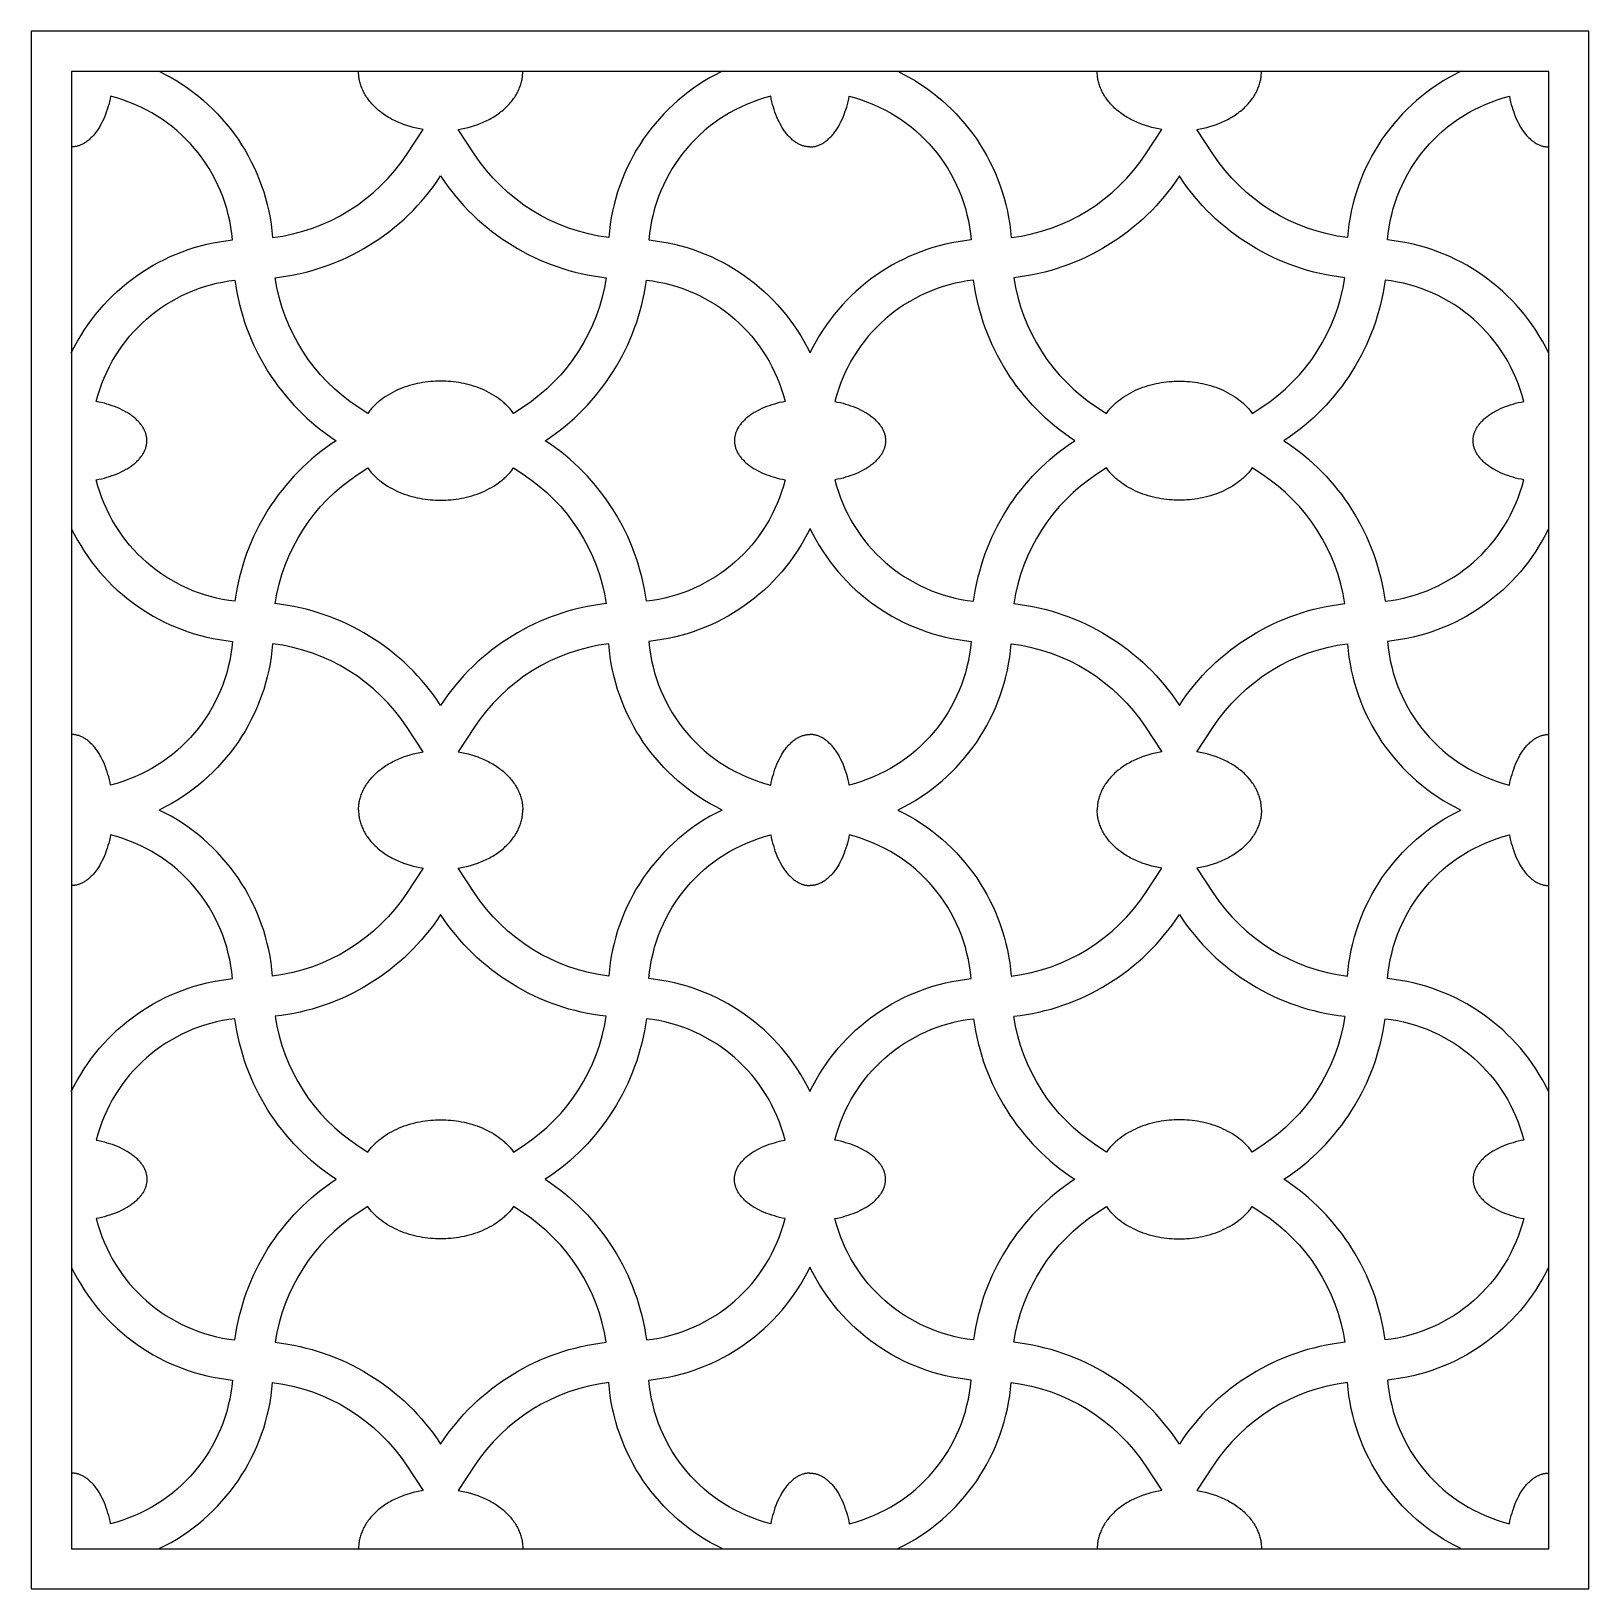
# Model space of a CAD drawing. Header units: millimetres. Extents: x 244 to 522, y 570 to 848.
import ezdxf

# ---------------------------------------------------------------- set-up
doc = ezdxf.new("R2010")
doc.units = ezdxf.units.MM
doc.layers.add('Layer 01', color=1, linetype='Continuous')

msp = doc.modelspace()

# ---------------------------------------------------------------- linework, layer by layer
at = {"layer": 'Layer 01'}
for p, q in [((522.23, 848.37), (243.63, 848.37)), ((243.63, 848.37), (243.63, 569.77)), ((522.23, 569.77), (522.23, 848.37)), ((515.05, 841.18), (250.82, 841.18)), ((250.82, 841.18), (250.82, 576.95)), ((302.19, 840.98), (302.19, 841.18)), ((302.2, 840.78), (302.19, 840.98)), ((302.21, 840.57), (302.2, 840.78)), ((302.23, 840.37), (302.21, 840.57)), ((302.26, 840.16), (302.23, 840.37)), ((302.29, 839.95), (302.26, 840.16)), ((302.32, 839.74), (302.29, 839.95)), ((302.37, 839.53), (302.32, 839.74)), ((302.41, 839.32), (302.37, 839.53)), ((302.47, 839.11), (302.41, 839.32)), ((302.53, 838.9), (302.47, 839.11)), ((302.6, 838.69), (302.53, 838.9)), ((302.67, 838.48), (302.6, 838.69)), ((331.08, 838.48), (331.15, 838.69)), ((331.15, 838.69), (331.22, 838.9)), ((331.22, 838.9), (331.28, 839.11)), ((331.28, 839.11), (331.34, 839.32)), ((331.34, 839.32), (331.38, 839.53)), ((331.38, 839.53), (331.43, 839.74)), ((331.43, 839.74), (331.46, 839.95)), ((331.46, 839.95), (331.49, 840.16)), ((331.49, 840.16), (331.52, 840.37)), ((331.52, 840.37), (331.54, 840.57)), ((331.54, 840.57), (331.55, 840.78)), ((331.55, 840.78), (331.56, 840.98)), ((331.56, 840.98), (331.56, 841.18)), ((434.31, 840.98), (434.3, 841.18)), ((434.31, 840.78), (434.31, 840.98)), ((434.33, 840.57), (434.31, 840.78)), ((434.35, 840.37), (434.33, 840.57)), ((434.37, 840.16), (434.35, 840.37)), ((434.4, 839.95), (434.37, 840.16)), ((434.44, 839.74), (434.4, 839.95)), ((434.48, 839.53), (434.44, 839.74)), ((434.53, 839.32), (434.48, 839.53)), ((434.58, 839.11), (434.53, 839.32)), ((434.64, 838.9), (434.58, 839.11)), ((434.71, 838.69), (434.64, 838.9)), ((434.78, 838.48), (434.71, 838.69)), ((463.19, 838.48), (463.27, 838.69)), ((463.27, 838.69), (463.33, 838.9)), ((463.33, 838.9), (463.4, 839.11)), ((463.4, 839.11), (463.45, 839.32)), ((463.45, 839.32), (463.5, 839.53)), ((463.5, 839.53), (463.54, 839.74)), ((463.54, 839.74), (463.58, 839.95)), ((463.58, 839.95), (463.61, 840.16)), ((463.61, 840.16), (463.63, 840.37)), ((463.63, 840.37), (463.65, 840.57)), ((463.65, 840.57), (463.66, 840.78)), ((463.66, 840.78), (463.67, 840.98)), ((463.67, 840.98), (463.67, 841.18)), ((515.05, 576.95), (515.05, 841.18)), ((257.74, 836.24), (257.63, 835.75)), ((257.84, 836.72), (257.74, 836.24)), ((302.75, 838.27), (302.67, 838.48)), ((302.84, 838.05), (302.75, 838.27)), ((302.93, 837.84), (302.84, 838.05)), ((303.03, 837.63), (302.93, 837.84)), ((303.14, 837.42), (303.03, 837.63)), ((303.25, 837.21), (303.14, 837.42)), ((303.37, 837), (303.25, 837.21)), ((303.49, 836.79), (303.37, 837)), ((303.63, 836.59), (303.49, 836.79)), ((303.77, 836.38), (303.63, 836.59)), ((303.91, 836.18), (303.77, 836.38)), ((304.06, 835.97), (303.91, 836.18)), ((304.22, 835.77), (304.06, 835.97)), ((329.53, 835.77), (329.69, 835.97)), ((329.69, 835.97), (329.84, 836.18)), ((329.84, 836.18), (329.98, 836.38)), ((329.98, 836.38), (330.12, 836.59)), ((330.12, 836.59), (330.26, 836.79)), ((330.26, 836.79), (330.38, 837)), ((330.38, 837), (330.5, 837.21)), ((330.5, 837.21), (330.61, 837.42)), ((330.61, 837.42), (330.72, 837.63)), ((330.72, 837.63), (330.82, 837.84)), ((330.82, 837.84), (330.91, 838.05)), ((330.91, 838.05), (331, 838.27)), ((331, 838.27), (331.08, 838.48)), ((376.01, 836.24), (375.91, 836.72)), ((376.12, 835.75), (376.01, 836.24)), ((389.74, 835.75), (389.85, 836.24)), ((389.85, 836.24), (389.95, 836.72)), ((434.86, 838.27), (434.78, 838.48)), ((434.95, 838.05), (434.86, 838.27)), ((435.04, 837.84), (434.95, 838.05)), ((435.14, 837.63), (435.04, 837.84)), ((435.25, 837.42), (435.14, 837.63)), ((435.36, 837.21), (435.25, 837.42)), ((435.48, 837), (435.36, 837.21)), ((435.61, 836.79), (435.48, 837)), ((435.74, 836.59), (435.61, 836.79)), ((435.88, 836.38), (435.74, 836.59)), ((436.03, 836.18), (435.88, 836.38)), ((436.18, 835.97), (436.03, 836.18)), ((436.34, 835.77), (436.18, 835.97)), ((461.64, 835.77), (461.8, 835.97)), ((461.8, 835.97), (461.95, 836.18)), ((461.95, 836.18), (462.1, 836.38)), ((462.1, 836.38), (462.24, 836.59)), ((462.24, 836.59), (462.37, 836.79)), ((462.37, 836.79), (462.5, 837)), ((462.5, 837), (462.62, 837.21)), ((462.62, 837.21), (462.73, 837.42)), ((462.73, 837.42), (462.83, 837.63)), ((462.83, 837.63), (462.93, 837.84)), ((462.93, 837.84), (463.03, 838.05)), ((463.03, 838.05), (463.11, 838.27)), ((463.11, 838.27), (463.19, 838.48)), ((508.03, 836.72), (508.13, 836.24)), ((508.13, 836.24), (508.24, 835.75)), ((256.91, 833.44), (256.74, 833)), ((257.07, 833.88), (256.91, 833.44)), ((257.23, 834.34), (257.07, 833.88)), ((257.37, 834.8), (257.23, 834.34)), ((257.5, 835.28), (257.37, 834.8)), ((257.63, 835.75), (257.5, 835.28)), ((304.39, 835.58), (304.22, 835.77)), ((304.56, 835.38), (304.39, 835.58)), ((304.74, 835.19), (304.56, 835.38)), ((304.92, 834.99), (304.74, 835.19)), ((305.11, 834.81), (304.92, 834.99)), ((305.31, 834.62), (305.11, 834.81)), ((305.51, 834.44), (305.31, 834.62)), ((305.72, 834.26), (305.51, 834.44)), ((305.93, 834.08), (305.72, 834.26)), ((306.15, 833.91), (305.93, 834.08)), ((306.37, 833.74), (306.15, 833.91)), ((306.6, 833.57), (306.37, 833.74)), ((306.84, 833.41), (306.6, 833.57)), ((307.08, 833.25), (306.84, 833.41)), ((307.32, 833.09), (307.08, 833.25)), ((307.57, 832.94), (307.32, 833.09)), ((326.18, 832.94), (326.43, 833.09)), ((326.43, 833.09), (326.67, 833.25)), ((326.67, 833.25), (326.91, 833.41)), ((326.91, 833.41), (327.15, 833.57)), ((327.15, 833.57), (327.38, 833.74)), ((327.38, 833.74), (327.6, 833.91)), ((327.6, 833.91), (327.82, 834.08)), ((327.82, 834.08), (328.03, 834.26)), ((328.03, 834.26), (328.24, 834.44)), ((328.24, 834.44), (328.44, 834.62)), ((328.44, 834.62), (328.64, 834.81)), ((328.64, 834.81), (328.83, 834.99)), ((328.83, 834.99), (329.01, 835.19)), ((329.01, 835.19), (329.19, 835.38)), ((329.19, 835.38), (329.36, 835.58)), ((329.36, 835.58), (329.53, 835.77)), ((376.24, 835.28), (376.12, 835.75)), ((376.38, 834.8), (376.24, 835.28)), ((376.52, 834.34), (376.38, 834.8)), ((376.67, 833.88), (376.52, 834.34)), ((376.84, 833.44), (376.67, 833.88)), ((377.01, 833), (376.84, 833.44)), ((388.85, 833), (389.02, 833.44)), ((389.02, 833.44), (389.19, 833.88)), ((389.19, 833.88), (389.34, 834.34)), ((389.34, 834.34), (389.49, 834.8)), ((389.49, 834.8), (389.62, 835.28)), ((389.62, 835.28), (389.74, 835.75)), ((436.5, 835.58), (436.34, 835.77)), ((436.67, 835.38), (436.5, 835.58)), ((436.85, 835.19), (436.67, 835.38)), ((437.04, 834.99), (436.85, 835.19)), ((437.23, 834.81), (437.04, 834.99)), ((437.42, 834.62), (437.23, 834.81)), ((437.62, 834.44), (437.42, 834.62)), ((437.83, 834.26), (437.62, 834.44)), ((438.05, 834.08), (437.83, 834.26)), ((438.26, 833.91), (438.05, 834.08)), ((438.49, 833.74), (438.26, 833.91)), ((438.72, 833.57), (438.49, 833.74)), ((438.95, 833.41), (438.72, 833.57)), ((439.19, 833.25), (438.95, 833.41)), ((439.44, 833.09), (439.19, 833.25)), ((439.68, 832.94), (439.44, 833.09)), ((458.29, 832.94), (458.54, 833.09)), ((458.54, 833.09), (458.79, 833.25)), ((458.79, 833.25), (459.03, 833.41)), ((459.03, 833.41), (459.26, 833.57)), ((459.26, 833.57), (459.49, 833.74)), ((459.49, 833.74), (459.71, 833.91)), ((459.71, 833.91), (459.93, 834.08)), ((459.93, 834.08), (460.15, 834.26)), ((460.15, 834.26), (460.35, 834.44)), ((460.35, 834.44), (460.56, 834.62)), ((460.56, 834.62), (460.75, 834.81)), ((460.75, 834.81), (460.94, 834.99)), ((460.94, 834.99), (461.13, 835.19)), ((461.13, 835.19), (461.3, 835.38)), ((461.3, 835.38), (461.48, 835.58)), ((461.48, 835.58), (461.64, 835.77)), ((508.24, 835.75), (508.36, 835.28)), ((508.36, 835.28), (508.49, 834.8)), ((508.49, 834.8), (508.63, 834.34)), ((508.63, 834.34), (508.79, 833.88)), ((508.79, 833.88), (508.95, 833.44)), ((508.95, 833.44), (509.13, 833)), ((255.26, 830.34), (255.14, 830.18)), ((255.38, 830.5), (255.26, 830.34)), ((255.49, 830.67), (255.38, 830.5)), ((255.61, 830.84), (255.49, 830.67)), ((255.72, 831.02), (255.61, 830.84)), ((255.83, 831.2), (255.72, 831.02)), ((255.94, 831.39), (255.83, 831.2)), ((256.15, 831.77), (255.94, 831.39)), ((256.36, 832.17), (256.15, 831.77)), ((256.55, 832.58), (256.36, 832.17)), ((256.74, 833), (256.55, 832.58)), ((307.82, 832.8), (307.57, 832.94)), ((308.08, 832.65), (307.82, 832.8)), ((308.34, 832.52), (308.08, 832.65)), ((308.6, 832.38), (308.34, 832.52)), ((308.87, 832.25), (308.6, 832.38)), ((309.14, 832.13), (308.87, 832.25)), ((309.41, 832.01), (309.14, 832.13)), ((309.69, 831.89), (309.41, 832.01)), ((309.97, 831.78), (309.69, 831.89)), ((310.25, 831.68), (309.97, 831.78)), ((310.82, 831.48), (310.25, 831.68)), ((311.39, 831.3), (310.82, 831.48)), ((310.86, 826.41), (313.72, 830.78)), ((311.97, 831.14), (311.39, 831.3)), ((312.56, 831), (311.97, 831.14)), ((313.14, 830.88), (312.56, 831)), ((313.72, 830.78), (313.14, 830.88)), ((320.02, 830.78), (320.61, 830.88)), ((322.89, 826.41), (320.02, 830.78)), ((320.61, 830.88), (321.19, 831)), ((321.19, 831), (321.78, 831.14)), ((321.78, 831.14), (322.36, 831.3)), ((322.36, 831.3), (322.93, 831.48)), ((322.93, 831.48), (323.5, 831.68)), ((323.5, 831.68), (323.78, 831.78)), ((323.78, 831.78), (324.06, 831.89)), ((324.06, 831.89), (324.34, 832.01)), ((324.34, 832.01), (324.61, 832.13)), ((324.61, 832.13), (324.88, 832.25)), ((324.88, 832.25), (325.15, 832.38)), ((325.15, 832.38), (325.41, 832.52)), ((325.41, 832.52), (325.67, 832.65)), ((325.67, 832.65), (325.93, 832.8)), ((325.93, 832.8), (326.18, 832.94)), ((377.2, 832.58), (377.01, 833)), ((377.39, 832.17), (377.2, 832.58)), ((377.6, 831.77), (377.39, 832.17)), ((377.81, 831.39), (377.6, 831.77)), ((377.92, 831.2), (377.81, 831.39)), ((378.03, 831.02), (377.92, 831.2)), ((378.14, 830.84), (378.03, 831.02)), ((378.26, 830.67), (378.14, 830.84)), ((378.37, 830.5), (378.26, 830.67)), ((378.49, 830.34), (378.37, 830.5)), ((378.61, 830.18), (378.49, 830.34)), ((387.25, 830.18), (387.37, 830.34)), ((387.37, 830.34), (387.49, 830.5)), ((387.49, 830.5), (387.61, 830.67)), ((387.61, 830.67), (387.72, 830.84)), ((387.72, 830.84), (387.83, 831.02)), ((387.83, 831.02), (387.95, 831.2)), ((387.95, 831.2), (388.06, 831.39)), ((388.06, 831.39), (388.27, 831.77)), ((388.27, 831.77), (388.47, 832.17)), ((388.47, 832.17), (388.67, 832.58)), ((388.67, 832.58), (388.85, 833)), ((439.94, 832.8), (439.68, 832.94)), ((440.19, 832.65), (439.94, 832.8)), ((440.45, 832.52), (440.19, 832.65)), ((440.72, 832.38), (440.45, 832.52)), ((440.98, 832.25), (440.72, 832.38)), ((441.25, 832.13), (440.98, 832.25)), ((441.53, 832.01), (441.25, 832.13)), ((441.8, 831.89), (441.53, 832.01)), ((442.08, 831.78), (441.8, 831.89)), ((442.36, 831.68), (442.08, 831.78)), ((442.93, 831.48), (442.36, 831.68)), ((443.51, 831.3), (442.93, 831.48)), ((442.98, 826.41), (445.84, 830.78)), ((444.09, 831.14), (443.51, 831.3)), ((444.67, 831), (444.09, 831.14)), ((445.25, 830.88), (444.67, 831)), ((445.84, 830.78), (445.25, 830.88)), ((452.14, 830.78), (452.72, 830.88)), ((455, 826.41), (452.14, 830.78)), ((452.72, 830.88), (453.31, 831)), ((453.31, 831), (453.89, 831.14)), ((453.89, 831.14), (454.47, 831.3)), ((454.47, 831.3), (455.05, 831.48)), ((455.05, 831.48), (455.61, 831.68)), ((455.61, 831.68), (455.9, 831.78)), ((455.9, 831.78), (456.17, 831.89)), ((456.17, 831.89), (456.45, 832.01)), ((456.45, 832.01), (456.72, 832.13)), ((456.72, 832.13), (456.99, 832.25)), ((456.99, 832.25), (457.26, 832.38)), ((457.26, 832.38), (457.53, 832.52)), ((457.53, 832.52), (457.79, 832.65)), ((457.79, 832.65), (458.04, 832.8)), ((458.04, 832.8), (458.29, 832.94)), ((509.13, 833), (509.31, 832.58)), ((509.31, 832.58), (509.51, 832.17)), ((509.51, 832.17), (509.71, 831.77)), ((509.71, 831.77), (509.92, 831.39)), ((509.92, 831.39), (510.03, 831.2)), ((510.03, 831.2), (510.14, 831.02)), ((510.14, 831.02), (510.26, 830.84)), ((510.26, 830.84), (510.37, 830.67)), ((510.37, 830.67), (510.49, 830.5)), ((510.49, 830.5), (510.61, 830.34)), ((510.61, 830.34), (510.73, 830.18)), ((250.95, 827.66), (250.82, 827.66)), ((251.07, 827.67), (250.95, 827.66)), ((251.2, 827.68), (251.07, 827.67)), ((251.33, 827.7), (251.2, 827.68)), ((251.46, 827.71), (251.33, 827.7)), ((251.6, 827.74), (251.46, 827.71)), ((251.73, 827.76), (251.6, 827.74)), ((251.86, 827.8), (251.73, 827.76)), ((251.99, 827.83), (251.86, 827.8)), ((252.13, 827.87), (251.99, 827.83)), ((252.26, 827.92), (252.13, 827.87)), ((252.4, 827.97), (252.26, 827.92)), ((252.53, 828.03), (252.4, 827.97)), ((252.67, 828.09), (252.53, 828.03)), ((252.8, 828.15), (252.67, 828.09)), ((252.93, 828.22), (252.8, 828.15)), ((253.07, 828.3), (252.93, 828.22)), ((253.2, 828.38), (253.07, 828.3)), ((253.34, 828.46), (253.2, 828.38)), ((253.47, 828.55), (253.34, 828.46)), ((253.6, 828.65), (253.47, 828.55)), ((253.74, 828.75), (253.6, 828.65)), ((253.87, 828.85), (253.74, 828.75)), ((254, 828.96), (253.87, 828.85)), ((254.13, 829.08), (254, 828.96)), ((254.26, 829.2), (254.13, 829.08)), ((254.39, 829.33), (254.26, 829.2)), ((254.52, 829.46), (254.39, 829.33)), ((254.64, 829.59), (254.52, 829.46)), ((254.77, 829.73), (254.64, 829.59)), ((254.89, 829.88), (254.77, 829.73)), ((255.02, 830.03), (254.89, 829.88)), ((255.14, 830.18), (255.02, 830.03)), ((378.73, 830.03), (378.61, 830.18)), ((378.86, 829.88), (378.73, 830.03)), ((378.98, 829.73), (378.86, 829.88)), ((379.11, 829.59), (378.98, 829.73)), ((379.23, 829.46), (379.11, 829.59)), ((379.36, 829.33), (379.23, 829.46)), ((379.49, 829.2), (379.36, 829.33)), ((379.62, 829.08), (379.49, 829.2)), ((379.75, 828.96), (379.62, 829.08)), ((379.88, 828.85), (379.75, 828.96)), ((380.01, 828.75), (379.88, 828.85)), ((380.15, 828.65), (380.01, 828.75)), ((380.28, 828.55), (380.15, 828.65)), ((380.41, 828.46), (380.28, 828.55)), ((380.55, 828.38), (380.41, 828.46)), ((380.68, 828.3), (380.55, 828.38)), ((380.81, 828.22), (380.68, 828.3)), ((380.95, 828.15), (380.81, 828.22)), ((381.08, 828.09), (380.95, 828.15)), ((381.22, 828.03), (381.08, 828.09)), ((381.35, 827.97), (381.22, 828.03)), ((381.49, 827.92), (381.35, 827.97)), ((381.62, 827.87), (381.49, 827.92)), ((381.75, 827.83), (381.62, 827.87)), ((381.89, 827.8), (381.75, 827.83)), ((382.02, 827.76), (381.89, 827.8)), ((382.15, 827.74), (382.02, 827.76)), ((382.28, 827.71), (382.15, 827.74)), ((382.42, 827.7), (382.28, 827.71)), ((382.55, 827.68), (382.42, 827.7)), ((382.68, 827.67), (382.55, 827.68)), ((382.8, 827.66), (382.68, 827.67)), ((382.93, 827.66), (382.8, 827.66)), ((382.93, 827.66), (383.06, 827.66)), ((383.06, 827.66), (383.19, 827.67)), ((383.19, 827.67), (383.32, 827.68)), ((383.32, 827.68), (383.45, 827.7)), ((383.45, 827.7), (383.58, 827.71)), ((383.58, 827.71), (383.71, 827.74)), ((383.71, 827.74), (383.84, 827.76)), ((383.84, 827.76), (383.98, 827.8)), ((383.98, 827.8), (384.11, 827.83)), ((384.11, 827.83), (384.24, 827.87)), ((384.24, 827.87), (384.38, 827.92)), ((384.38, 827.92), (384.51, 827.97)), ((384.51, 827.97), (384.65, 828.03)), ((384.65, 828.03), (384.78, 828.09)), ((384.78, 828.09), (384.91, 828.15)), ((384.91, 828.15), (385.05, 828.22)), ((385.05, 828.22), (385.18, 828.3)), ((385.18, 828.3), (385.32, 828.38)), ((385.32, 828.38), (385.45, 828.46)), ((385.45, 828.46), (385.59, 828.55)), ((385.59, 828.55), (385.72, 828.65)), ((385.72, 828.65), (385.85, 828.75)), ((385.85, 828.75), (385.98, 828.85)), ((385.98, 828.85), (386.11, 828.96)), ((386.11, 828.96), (386.25, 829.08)), ((386.25, 829.08), (386.37, 829.2)), ((386.37, 829.2), (386.5, 829.33)), ((386.5, 829.33), (386.63, 829.46)), ((386.63, 829.46), (386.76, 829.59)), ((386.76, 829.59), (386.88, 829.73)), ((386.88, 829.73), (387.01, 829.88)), ((387.01, 829.88), (387.13, 830.03)), ((387.13, 830.03), (387.25, 830.18)), ((510.73, 830.18), (510.85, 830.03)), ((510.85, 830.03), (510.97, 829.88)), ((510.97, 829.88), (511.09, 829.73)), ((511.09, 829.73), (511.22, 829.59)), ((511.22, 829.59), (511.35, 829.46)), ((511.35, 829.46), (511.47, 829.33)), ((511.47, 829.33), (511.6, 829.2)), ((511.6, 829.2), (511.73, 829.08)), ((511.73, 829.08), (511.86, 828.96)), ((511.86, 828.96), (512, 828.85)), ((512, 828.85), (512.13, 828.75)), ((512.13, 828.75), (512.26, 828.65)), ((512.26, 828.65), (512.39, 828.55)), ((512.39, 828.55), (512.53, 828.46)), ((512.53, 828.46), (512.66, 828.38)), ((512.66, 828.38), (512.79, 828.3)), ((512.79, 828.3), (512.93, 828.22)), ((512.93, 828.22), (513.06, 828.15)), ((513.06, 828.15), (513.2, 828.09)), ((513.2, 828.09), (513.33, 828.03)), ((513.33, 828.03), (513.47, 827.97)), ((513.47, 827.97), (513.6, 827.92)), ((513.6, 827.92), (513.74, 827.87)), ((513.74, 827.87), (513.87, 827.83)), ((513.87, 827.83), (514, 827.8)), ((514, 827.8), (514.13, 827.76)), ((514.13, 827.76), (514.27, 827.74)), ((514.27, 827.74), (514.4, 827.71)), ((514.4, 827.71), (514.53, 827.7)), ((514.53, 827.7), (514.66, 827.68)), ((514.66, 827.68), (514.79, 827.67)), ((514.79, 827.67), (514.92, 827.66)), ((514.92, 827.66), (515.05, 827.66)), ((315.05, 785.69), (314.58, 785.64)), ((315.51, 785.73), (315.05, 785.69)), ((315.97, 785.75), (315.51, 785.73)), ((316.43, 785.77), (315.97, 785.75)), ((316.87, 785.77), (316.43, 785.77)), ((317.32, 785.77), (316.87, 785.77)), ((317.78, 785.75), (317.32, 785.77)), ((318.24, 785.73), (317.78, 785.75)), ((318.7, 785.69), (318.24, 785.73)), ((319.17, 785.64), (318.7, 785.69)), ((446.7, 785.64), (447.16, 785.69)), ((447.16, 785.69), (447.63, 785.73)), ((447.63, 785.73), (448.09, 785.75)), ((448.09, 785.75), (448.54, 785.77)), ((448.54, 785.77), (448.99, 785.77)), ((448.99, 785.77), (449.44, 785.77)), ((449.44, 785.77), (449.89, 785.75)), ((449.89, 785.75), (450.35, 785.73)), ((450.35, 785.73), (450.81, 785.69)), ((450.81, 785.69), (451.28, 785.64)), ((306.97, 782.98), (306.59, 782.72)), ((307.36, 783.23), (306.97, 782.98)), ((307.76, 783.47), (307.36, 783.23)), ((308.18, 783.7), (307.76, 783.47)), ((308.6, 783.92), (308.18, 783.7)), ((309.03, 784.13), (308.6, 783.92)), ((309.47, 784.32), (309.03, 784.13)), ((309.92, 784.5), (309.47, 784.32)), ((310.37, 784.67), (309.92, 784.5)), ((310.83, 784.83), (310.37, 784.67)), ((311.3, 784.97), (310.83, 784.83)), ((311.76, 785.11), (311.3, 784.97)), ((312.23, 785.23), (311.76, 785.11)), ((312.7, 785.33), (312.23, 785.23)), ((313.17, 785.43), (312.7, 785.33)), ((313.65, 785.51), (313.17, 785.43)), ((314.12, 785.58), (313.65, 785.51)), ((314.58, 785.64), (314.12, 785.58)), ((319.63, 785.58), (319.17, 785.64)), ((320.1, 785.51), (319.63, 785.58)), ((320.58, 785.43), (320.1, 785.51)), ((321.05, 785.33), (320.58, 785.43)), ((321.52, 785.23), (321.05, 785.33)), ((321.99, 785.11), (321.52, 785.23)), ((322.45, 784.97), (321.99, 785.11)), ((322.92, 784.83), (322.45, 784.97)), ((323.38, 784.67), (322.92, 784.83)), ((323.83, 784.5), (323.38, 784.67)), ((324.28, 784.32), (323.83, 784.5)), ((324.72, 784.13), (324.28, 784.32)), ((325.15, 783.92), (324.72, 784.13)), ((325.57, 783.7), (325.15, 783.92)), ((325.99, 783.47), (325.57, 783.7)), ((326.39, 783.23), (325.99, 783.47)), ((326.78, 782.98), (326.39, 783.23)), ((327.16, 782.72), (326.78, 782.98)), ((438.7, 782.72), (439.08, 782.98)), ((439.08, 782.98), (439.47, 783.23)), ((439.47, 783.23), (439.88, 783.47)), ((439.88, 783.47), (440.29, 783.7)), ((440.29, 783.7), (440.71, 783.92)), ((440.71, 783.92), (441.15, 784.13)), ((441.15, 784.13), (441.59, 784.32)), ((441.59, 784.32), (442.03, 784.5)), ((442.03, 784.5), (442.49, 784.67)), ((442.49, 784.67), (442.95, 784.83)), ((442.95, 784.83), (443.41, 784.97)), ((443.41, 784.97), (443.88, 785.11)), ((443.88, 785.11), (444.35, 785.23)), ((444.35, 785.23), (444.82, 785.33)), ((444.82, 785.33), (445.29, 785.43)), ((445.29, 785.43), (445.76, 785.51)), ((445.76, 785.51), (446.23, 785.58)), ((446.23, 785.58), (446.7, 785.64)), ((451.28, 785.64), (451.75, 785.58)), ((451.75, 785.58), (452.22, 785.51)), ((452.22, 785.51), (452.69, 785.43)), ((452.69, 785.43), (453.16, 785.33)), ((453.16, 785.33), (453.63, 785.23)), ((453.63, 785.23), (454.1, 785.11)), ((454.1, 785.11), (454.57, 784.97)), ((454.57, 784.97), (455.03, 784.83)), ((455.03, 784.83), (455.49, 784.67)), ((455.49, 784.67), (455.94, 784.5)), ((455.94, 784.5), (456.39, 784.32)), ((456.39, 784.32), (456.83, 784.13)), ((456.83, 784.13), (457.26, 783.92)), ((457.26, 783.92), (457.69, 783.7)), ((457.69, 783.7), (458.1, 783.47)), ((458.1, 783.47), (458.51, 783.23)), ((458.51, 783.23), (458.9, 782.98)), ((458.9, 782.98), (459.28, 782.72)), ((255.76, 782.04), (255.28, 782.14)), ((256.24, 781.93), (255.76, 782.04)), ((256.72, 781.81), (256.24, 781.93)), ((257.19, 781.68), (256.72, 781.81)), ((257.66, 781.54), (257.19, 781.68)), ((258.12, 781.38), (257.66, 781.54)), ((258.56, 781.22), (258.12, 781.38)), ((259, 781.04), (258.56, 781.22)), ((259.42, 780.86), (259, 781.04)), ((259.83, 780.66), (259.42, 780.86)), ((260.23, 780.46), (259.83, 780.66)), ((260.61, 780.25), (260.23, 780.46)), ((260.8, 780.14), (260.61, 780.25)), ((260.98, 780.03), (260.8, 780.14)), ((303.83, 780.01), (302.1, 781.14)), ((303.94, 780.17), (303.83, 780.01)), ((304.07, 780.34), (303.94, 780.17)), ((304.2, 780.5), (304.07, 780.34)), ((304.33, 780.66), (304.2, 780.5)), ((304.46, 780.82), (304.33, 780.66)), ((304.6, 780.97), (304.46, 780.82)), ((304.75, 781.13), (304.6, 780.97)), ((304.9, 781.29), (304.75, 781.13)), ((305.05, 781.44), (304.9, 781.29)), ((305.2, 781.59), (305.05, 781.44)), ((305.36, 781.74), (305.2, 781.59)), ((305.53, 781.88), (305.36, 781.74)), ((305.7, 782.03), (305.53, 781.88)), ((305.87, 782.17), (305.7, 782.03)), ((306.22, 782.45), (305.87, 782.17)), ((306.59, 782.72), (306.22, 782.45)), ((327.53, 782.45), (327.16, 782.72)), ((327.88, 782.17), (327.53, 782.45)), ((328.05, 782.03), (327.88, 782.17)), ((328.22, 781.88), (328.05, 782.03)), ((328.38, 781.74), (328.22, 781.88)), ((328.54, 781.59), (328.38, 781.74)), ((328.7, 781.44), (328.54, 781.59)), ((328.85, 781.29), (328.7, 781.44)), ((329, 781.13), (328.85, 781.29)), ((329.15, 780.97), (329, 781.13)), ((329.29, 780.82), (329.15, 780.97)), ((329.42, 780.66), (329.29, 780.82)), ((329.55, 780.5), (329.42, 780.66)), ((329.68, 780.34), (329.55, 780.5)), ((329.8, 780.17), (329.68, 780.34)), ((329.92, 780.01), (329.8, 780.17)), ((331.65, 781.14), (329.92, 780.01)), ((372.95, 780.14), (372.77, 780.03)), ((373.14, 780.25), (372.95, 780.14)), ((373.52, 780.46), (373.14, 780.25)), ((373.92, 780.66), (373.52, 780.46)), ((374.33, 780.86), (373.92, 780.66)), ((374.75, 781.04), (374.33, 780.86)), ((375.19, 781.22), (374.75, 781.04)), ((375.63, 781.38), (375.19, 781.22)), ((376.09, 781.54), (375.63, 781.38)), ((376.56, 781.68), (376.09, 781.54)), ((377.03, 781.81), (376.56, 781.68)), ((377.5, 781.93), (377.03, 781.81)), ((377.99, 782.04), (377.5, 781.93)), ((378.47, 782.14), (377.99, 782.04)), ((387.39, 782.14), (387.88, 782.04)), ((387.88, 782.04), (388.36, 781.93)), ((388.36, 781.93), (388.84, 781.81)), ((388.84, 781.81), (389.31, 781.68)), ((389.31, 781.68), (389.77, 781.54)), ((389.77, 781.54), (390.23, 781.38)), ((390.23, 781.38), (390.68, 781.22)), ((390.68, 781.22), (391.11, 781.04)), ((391.11, 781.04), (391.54, 780.86)), ((391.54, 780.86), (391.95, 780.66)), ((391.95, 780.66), (392.35, 780.46)), ((392.35, 780.46), (392.73, 780.25)), ((392.73, 780.25), (392.91, 780.14)), ((392.91, 780.14), (393.09, 780.03)), ((434.22, 781.14), (435.94, 780.01)), ((435.94, 780.01), (436.06, 780.17)), ((436.06, 780.17), (436.18, 780.34)), ((436.18, 780.34), (436.31, 780.5)), ((436.31, 780.5), (436.44, 780.66)), ((436.44, 780.66), (436.58, 780.82)), ((436.58, 780.82), (436.72, 780.97)), ((436.72, 780.97), (436.86, 781.13)), ((436.86, 781.13), (437.01, 781.29)), ((437.01, 781.29), (437.16, 781.44)), ((437.16, 781.44), (437.32, 781.59)), ((437.32, 781.59), (437.48, 781.74)), ((437.48, 781.74), (437.64, 781.88)), ((437.64, 781.88), (437.81, 782.03)), ((437.81, 782.03), (437.98, 782.17)), ((437.98, 782.17), (438.33, 782.45)), ((438.33, 782.45), (438.7, 782.72)), ((459.28, 782.72), (459.64, 782.45)), ((459.64, 782.45), (460, 782.17)), ((460, 782.17), (460.17, 782.03)), ((460.17, 782.03), (460.34, 781.88)), ((460.34, 781.88), (460.5, 781.74)), ((460.5, 781.74), (460.66, 781.59)), ((460.66, 781.59), (460.82, 781.44)), ((460.82, 781.44), (460.97, 781.29)), ((460.97, 781.29), (461.12, 781.13)), ((461.12, 781.13), (461.26, 780.97)), ((461.26, 780.97), (461.4, 780.82)), ((461.4, 780.82), (461.54, 780.66)), ((461.54, 780.66), (461.67, 780.5)), ((461.67, 780.5), (461.8, 780.34)), ((461.8, 780.34), (461.92, 780.17)), ((461.92, 780.17), (462.04, 780.01)), ((462.04, 780.01), (463.76, 781.14)), ((504.88, 780.03), (505.07, 780.14)), ((505.07, 780.14), (505.25, 780.25)), ((505.25, 780.25), (505.63, 780.46)), ((505.63, 780.46), (506.03, 780.66)), ((506.03, 780.66), (506.44, 780.86)), ((506.44, 780.86), (506.87, 781.04)), ((506.87, 781.04), (507.3, 781.22)), ((507.3, 781.22), (507.75, 781.38)), ((507.75, 781.38), (508.2, 781.54)), ((508.2, 781.54), (508.67, 781.68)), ((508.67, 781.68), (509.14, 781.81)), ((509.14, 781.81), (509.62, 781.93)), ((509.62, 781.93), (510.1, 782.04)), ((510.1, 782.04), (510.59, 782.14)), ((261.16, 779.91), (260.98, 780.03)), ((261.33, 779.8), (261.16, 779.91)), ((261.5, 779.68), (261.33, 779.8)), ((261.66, 779.56), (261.5, 779.68)), ((261.82, 779.44), (261.66, 779.56)), ((261.97, 779.32), (261.82, 779.44)), ((262.12, 779.2), (261.97, 779.32)), ((262.27, 779.08), (262.12, 779.2)), ((262.41, 778.95), (262.27, 779.08)), ((262.54, 778.82), (262.41, 778.95)), ((262.67, 778.7), (262.54, 778.82)), ((262.8, 778.57), (262.67, 778.7)), ((262.92, 778.44), (262.8, 778.57)), ((263.03, 778.31), (262.92, 778.44)), ((263.15, 778.18), (263.03, 778.31)), ((263.25, 778.04), (263.15, 778.18)), ((263.35, 777.91), (263.25, 778.04)), ((263.45, 777.78), (263.35, 777.91)), ((263.54, 777.64), (263.45, 777.78)), ((263.62, 777.51), (263.54, 777.64)), ((263.7, 777.38), (263.62, 777.51)), ((263.78, 777.24), (263.7, 777.38)), ((370.05, 777.38), (369.97, 777.24)), ((370.13, 777.51), (370.05, 777.38)), ((370.21, 777.64), (370.13, 777.51)), ((370.3, 777.78), (370.21, 777.64)), ((370.4, 777.91), (370.3, 777.78)), ((370.5, 778.04), (370.4, 777.91)), ((370.6, 778.18), (370.5, 778.04)), ((370.71, 778.31), (370.6, 778.18)), ((370.83, 778.44), (370.71, 778.31)), ((370.95, 778.57), (370.83, 778.44)), ((371.08, 778.7), (370.95, 778.57)), ((371.21, 778.82), (371.08, 778.7)), ((371.34, 778.95), (371.21, 778.82)), ((371.48, 779.08), (371.34, 778.95)), ((371.63, 779.2), (371.48, 779.08)), ((371.78, 779.32), (371.63, 779.2)), ((371.93, 779.44), (371.78, 779.32)), ((372.09, 779.56), (371.93, 779.44)), ((372.25, 779.68), (372.09, 779.56)), ((372.42, 779.8), (372.25, 779.68)), ((372.59, 779.91), (372.42, 779.8)), ((372.77, 780.03), (372.59, 779.91)), ((393.09, 780.03), (393.27, 779.91)), ((393.27, 779.91), (393.44, 779.8)), ((393.44, 779.8), (393.61, 779.68)), ((393.61, 779.68), (393.77, 779.56)), ((393.77, 779.56), (393.93, 779.44)), ((393.93, 779.44), (394.09, 779.32)), ((394.09, 779.32), (394.24, 779.2)), ((394.24, 779.2), (394.38, 779.08)), ((394.38, 779.08), (394.52, 778.95)), ((394.52, 778.95), (394.66, 778.82)), ((394.66, 778.82), (394.79, 778.7)), ((394.79, 778.7), (394.91, 778.57)), ((394.91, 778.57), (395.03, 778.44)), ((395.03, 778.44), (395.15, 778.31)), ((395.15, 778.31), (395.26, 778.18)), ((395.26, 778.18), (395.36, 778.04)), ((395.36, 778.04), (395.47, 777.91)), ((395.47, 777.91), (395.56, 777.78)), ((395.56, 777.78), (395.65, 777.64)), ((395.65, 777.64), (395.74, 777.51)), ((395.74, 777.51), (395.82, 777.38)), ((395.82, 777.38), (395.89, 777.24)), ((502.09, 777.24), (502.16, 777.38)), ((502.16, 777.38), (502.24, 777.51)), ((502.24, 777.51), (502.33, 777.64)), ((502.33, 777.64), (502.42, 777.78)), ((502.42, 777.78), (502.51, 777.91)), ((502.51, 777.91), (502.61, 778.04)), ((502.61, 778.04), (502.72, 778.18)), ((502.72, 778.18), (502.83, 778.31)), ((502.83, 778.31), (502.94, 778.44)), ((502.94, 778.44), (503.06, 778.57)), ((503.06, 778.57), (503.19, 778.7)), ((503.19, 778.7), (503.32, 778.82)), ((503.32, 778.82), (503.46, 778.95)), ((503.46, 778.95), (503.6, 779.08)), ((503.6, 779.08), (503.74, 779.2)), ((503.74, 779.2), (503.89, 779.32)), ((503.89, 779.32), (504.04, 779.44)), ((504.04, 779.44), (504.2, 779.56)), ((504.2, 779.56), (504.37, 779.68)), ((504.37, 779.68), (504.54, 779.8)), ((504.54, 779.8), (504.71, 779.91)), ((504.71, 779.91), (504.88, 780.03)), ((263.85, 777.11), (263.78, 777.24)), ((263.91, 776.97), (263.85, 777.11)), ((263.97, 776.84), (263.91, 776.97)), ((264.03, 776.7), (263.97, 776.84)), ((264.08, 776.57), (264.03, 776.7)), ((264.12, 776.44), (264.08, 776.57)), ((264.17, 776.3), (264.12, 776.44)), ((264.2, 776.17), (264.17, 776.3)), ((264.23, 776.04), (264.2, 776.17)), ((264.26, 775.9), (264.23, 776.04)), ((264.28, 775.77), (264.26, 775.9)), ((264.3, 775.64), (264.28, 775.77)), ((264.28, 774.48), (264.3, 774.61)), ((264.32, 775.51), (264.3, 775.64)), ((264.3, 774.61), (264.32, 774.74)), ((264.33, 775.38), (264.32, 775.51)), ((264.32, 774.74), (264.33, 774.87)), ((264.33, 775.25), (264.33, 775.38)), ((264.34, 775.12), (264.33, 775.25)), ((264.33, 775), (264.34, 775.12)), ((264.33, 774.87), (264.33, 775)), ((369.42, 775.25), (369.41, 775.12)), ((369.41, 775.12), (369.42, 775)), ((369.43, 775.51), (369.42, 775.38)), ((369.42, 775.38), (369.42, 775.25)), ((369.42, 775), (369.42, 774.87)), ((369.42, 774.87), (369.43, 774.74)), ((369.45, 775.64), (369.43, 775.51)), ((369.43, 774.74), (369.45, 774.61)), ((369.46, 775.77), (369.45, 775.64)), ((369.45, 774.61), (369.46, 774.48)), ((369.49, 775.9), (369.46, 775.77)), ((369.52, 776.04), (369.49, 775.9)), ((369.55, 776.17), (369.52, 776.04)), ((369.58, 776.3), (369.55, 776.17)), ((369.63, 776.44), (369.58, 776.3)), ((369.67, 776.57), (369.63, 776.44)), ((369.72, 776.7), (369.67, 776.57)), ((369.78, 776.84), (369.72, 776.7)), ((369.84, 776.97), (369.78, 776.84)), ((369.9, 777.11), (369.84, 776.97)), ((369.97, 777.24), (369.9, 777.11)), ((395.89, 777.24), (395.96, 777.11)), ((395.96, 777.11), (396.03, 776.97)), ((396.03, 776.97), (396.09, 776.84)), ((396.09, 776.84), (396.14, 776.7)), ((396.14, 776.7), (396.19, 776.57)), ((396.19, 776.57), (396.24, 776.44)), ((396.24, 776.44), (396.28, 776.3)), ((396.28, 776.3), (396.32, 776.17)), ((396.32, 776.17), (396.35, 776.04)), ((396.35, 776.04), (396.38, 775.9)), ((396.38, 775.9), (396.4, 775.77)), ((396.4, 775.77), (396.42, 775.64)), ((396.42, 774.61), (396.4, 774.48)), ((396.42, 775.64), (396.43, 775.51)), ((396.43, 774.74), (396.42, 774.61)), ((396.43, 775.51), (396.44, 775.38)), ((396.44, 774.87), (396.43, 774.74)), ((396.44, 775.38), (396.45, 775.25)), ((396.45, 775), (396.44, 774.87)), ((396.45, 775.25), (396.45, 775.12)), ((396.45, 775.12), (396.45, 775)), ((501.53, 775.25), (501.54, 775.38)), ((501.53, 775.12), (501.53, 775.25)), ((501.53, 775), (501.53, 775.12)), ((501.54, 774.87), (501.53, 775)), ((501.54, 775.38), (501.55, 775.51)), ((501.55, 774.74), (501.54, 774.87)), ((501.55, 775.51), (501.56, 775.64)), ((501.56, 774.61), (501.55, 774.74)), ((501.56, 775.64), (501.58, 775.77)), ((501.58, 774.48), (501.56, 774.61)), ((501.58, 775.77), (501.6, 775.9)), ((501.6, 775.9), (501.63, 776.04)), ((501.63, 776.04), (501.66, 776.17)), ((501.66, 776.17), (501.7, 776.3)), ((501.7, 776.3), (501.74, 776.44)), ((501.74, 776.44), (501.79, 776.57)), ((501.79, 776.57), (501.84, 776.7)), ((501.84, 776.7), (501.89, 776.84)), ((501.89, 776.84), (501.95, 776.97)), ((501.95, 776.97), (502.02, 777.11)), ((502.02, 777.11), (502.09, 777.24)), ((262.8, 771.68), (262.92, 771.81)), ((262.92, 771.81), (263.03, 771.94)), ((263.03, 771.94), (263.15, 772.07)), ((263.15, 772.07), (263.25, 772.21)), ((263.25, 772.21), (263.35, 772.34)), ((263.35, 772.34), (263.45, 772.47)), ((263.45, 772.47), (263.54, 772.6)), ((263.54, 772.6), (263.62, 772.74)), ((263.62, 772.74), (263.7, 772.87)), ((263.7, 772.87), (263.78, 773.01)), ((263.78, 773.01), (263.85, 773.14)), ((263.85, 773.14), (263.91, 773.28)), ((263.91, 773.28), (263.97, 773.41)), ((263.97, 773.41), (264.03, 773.55)), ((264.03, 773.55), (264.08, 773.68)), ((264.08, 773.68), (264.12, 773.81)), ((264.12, 773.81), (264.17, 773.95)), ((264.17, 773.95), (264.2, 774.08)), ((264.2, 774.08), (264.23, 774.21)), ((264.23, 774.21), (264.26, 774.35)), ((264.26, 774.35), (264.28, 774.48)), ((369.46, 774.48), (369.49, 774.35)), ((369.49, 774.35), (369.52, 774.21)), ((369.52, 774.21), (369.55, 774.08)), ((369.55, 774.08), (369.58, 773.95)), ((369.58, 773.95), (369.63, 773.81)), ((369.63, 773.81), (369.67, 773.68)), ((369.67, 773.68), (369.72, 773.55)), ((369.72, 773.55), (369.78, 773.41)), ((369.78, 773.41), (369.84, 773.28)), ((369.84, 773.28), (369.9, 773.14)), ((369.9, 773.14), (369.97, 773.01)), ((369.97, 773.01), (370.05, 772.87)), ((370.05, 772.87), (370.13, 772.74)), ((370.13, 772.74), (370.21, 772.6)), ((370.21, 772.6), (370.3, 772.47)), ((370.3, 772.47), (370.4, 772.34)), ((370.4, 772.34), (370.5, 772.21)), ((370.5, 772.21), (370.6, 772.07)), ((370.6, 772.07), (370.71, 771.94)), ((370.71, 771.94), (370.83, 771.81)), ((370.83, 771.81), (370.95, 771.68)), ((395.03, 771.81), (394.91, 771.68)), ((395.15, 771.94), (395.03, 771.81)), ((395.26, 772.07), (395.15, 771.94)), ((395.36, 772.21), (395.26, 772.07)), ((395.47, 772.34), (395.36, 772.21)), ((395.56, 772.47), (395.47, 772.34)), ((395.65, 772.6), (395.56, 772.47)), ((395.74, 772.74), (395.65, 772.6)), ((395.82, 772.87), (395.74, 772.74)), ((395.89, 773.01), (395.82, 772.87)), ((395.96, 773.14), (395.89, 773.01)), ((396.03, 773.28), (395.96, 773.14)), ((396.09, 773.41), (396.03, 773.28)), ((396.14, 773.55), (396.09, 773.41)), ((396.19, 773.68), (396.14, 773.55)), ((396.24, 773.81), (396.19, 773.68)), ((396.28, 773.95), (396.24, 773.81)), ((396.32, 774.08), (396.28, 773.95)), ((396.35, 774.21), (396.32, 774.08)), ((396.38, 774.35), (396.35, 774.21)), ((396.4, 774.48), (396.38, 774.35)), ((501.6, 774.35), (501.58, 774.48)), ((501.63, 774.21), (501.6, 774.35)), ((501.66, 774.08), (501.63, 774.21)), ((501.7, 773.95), (501.66, 774.08)), ((501.74, 773.81), (501.7, 773.95)), ((501.79, 773.68), (501.74, 773.81)), ((501.84, 773.55), (501.79, 773.68)), ((501.89, 773.41), (501.84, 773.55)), ((501.95, 773.28), (501.89, 773.41)), ((502.02, 773.14), (501.95, 773.28)), ((502.09, 773.01), (502.02, 773.14)), ((502.16, 772.87), (502.09, 773.01)), ((502.24, 772.74), (502.16, 772.87)), ((502.33, 772.6), (502.24, 772.74)), ((502.42, 772.47), (502.33, 772.6)), ((502.51, 772.34), (502.42, 772.47)), ((502.61, 772.21), (502.51, 772.34)), ((502.72, 772.07), (502.61, 772.21)), ((502.83, 771.94), (502.72, 772.07)), ((502.94, 771.81), (502.83, 771.94)), ((503.06, 771.68), (502.94, 771.81)), ((258.12, 768.87), (258.56, 769.03)), ((258.56, 769.03), (259, 769.21)), ((259, 769.21), (259.42, 769.39)), ((259.42, 769.39), (259.83, 769.59)), ((259.83, 769.59), (260.23, 769.79)), ((260.23, 769.79), (260.61, 770)), ((260.61, 770), (260.8, 770.11)), ((260.8, 770.11), (260.98, 770.22)), ((260.98, 770.22), (261.16, 770.33)), ((261.16, 770.33), (261.33, 770.45)), ((261.33, 770.45), (261.5, 770.57)), ((261.5, 770.57), (261.66, 770.68)), ((261.66, 770.68), (261.82, 770.8)), ((261.82, 770.8), (261.97, 770.93)), ((261.97, 770.93), (262.12, 771.05)), ((262.12, 771.05), (262.27, 771.17)), ((262.27, 771.17), (262.41, 771.3)), ((262.41, 771.3), (262.54, 771.42)), ((262.54, 771.42), (262.67, 771.55)), ((262.67, 771.55), (262.8, 771.68)), ((302.1, 769.11), (303.83, 770.24)), ((303.83, 770.24), (303.94, 770.08)), ((303.94, 770.08), (304.07, 769.91)), ((304.07, 769.91), (304.2, 769.75)), ((304.2, 769.75), (304.33, 769.59)), ((304.33, 769.59), (304.46, 769.43)), ((304.46, 769.43), (304.6, 769.27)), ((304.6, 769.27), (304.75, 769.12)), ((304.75, 769.12), (304.9, 768.96)), ((304.9, 768.96), (305.05, 768.81)), ((328.7, 768.81), (328.85, 768.96)), ((328.85, 768.96), (329, 769.12)), ((329, 769.12), (329.15, 769.27)), ((329.15, 769.27), (329.29, 769.43)), ((329.29, 769.43), (329.42, 769.59)), ((329.42, 769.59), (329.55, 769.75)), ((329.55, 769.75), (329.68, 769.91)), ((329.68, 769.91), (329.8, 770.08)), ((329.8, 770.08), (329.92, 770.24)), ((329.92, 770.24), (331.65, 769.11)), ((370.95, 771.68), (371.08, 771.55)), ((371.08, 771.55), (371.21, 771.42)), ((371.21, 771.42), (371.34, 771.3)), ((371.34, 771.3), (371.48, 771.17)), ((371.48, 771.17), (371.63, 771.05)), ((371.63, 771.05), (371.78, 770.93)), ((371.78, 770.93), (371.93, 770.8)), ((371.93, 770.8), (372.09, 770.68)), ((372.09, 770.68), (372.25, 770.57)), ((372.25, 770.57), (372.42, 770.45)), ((372.42, 770.45), (372.59, 770.33)), ((372.59, 770.33), (372.77, 770.22)), ((372.77, 770.22), (372.95, 770.11)), ((372.95, 770.11), (373.14, 770)), ((373.14, 770), (373.52, 769.79)), ((373.52, 769.79), (373.92, 769.59)), ((373.92, 769.59), (374.33, 769.39)), ((374.33, 769.39), (374.75, 769.21)), ((374.75, 769.21), (375.19, 769.03)), ((375.19, 769.03), (375.63, 768.87)), ((390.68, 769.03), (390.23, 768.87)), ((391.11, 769.21), (390.68, 769.03)), ((391.54, 769.39), (391.11, 769.21)), ((391.95, 769.59), (391.54, 769.39)), ((392.35, 769.79), (391.95, 769.59)), ((392.73, 770), (392.35, 769.79)), ((392.91, 770.11), (392.73, 770)), ((393.09, 770.22), (392.91, 770.11)), ((393.27, 770.33), (393.09, 770.22)), ((393.44, 770.45), (393.27, 770.33)), ((393.61, 770.57), (393.44, 770.45)), ((393.77, 770.68), (393.61, 770.57)), ((393.93, 770.8), (393.77, 770.68)), ((394.09, 770.93), (393.93, 770.8)), ((394.24, 771.05), (394.09, 770.93)), ((394.38, 771.17), (394.24, 771.05)), ((394.52, 771.3), (394.38, 771.17)), ((394.66, 771.42), (394.52, 771.3)), ((394.79, 771.55), (394.66, 771.42)), ((394.91, 771.68), (394.79, 771.55)), ((435.94, 770.24), (434.22, 769.11)), ((436.06, 770.08), (435.94, 770.24)), ((436.18, 769.91), (436.06, 770.08)), ((436.31, 769.75), (436.18, 769.91)), ((436.44, 769.59), (436.31, 769.75)), ((436.58, 769.43), (436.44, 769.59)), ((436.72, 769.27), (436.58, 769.43)), ((436.86, 769.12), (436.72, 769.27)), ((437.01, 768.96), (436.86, 769.12)), ((437.16, 768.81), (437.01, 768.96)), ((460.97, 768.96), (460.82, 768.81)), ((461.12, 769.12), (460.97, 768.96)), ((461.26, 769.27), (461.12, 769.12)), ((461.4, 769.43), (461.26, 769.27)), ((461.54, 769.59), (461.4, 769.43)), ((461.67, 769.75), (461.54, 769.59)), ((461.8, 769.91), (461.67, 769.75)), ((461.92, 770.08), (461.8, 769.91)), ((462.04, 770.24), (461.92, 770.08)), ((463.76, 769.11), (462.04, 770.24)), ((503.19, 771.55), (503.06, 771.68)), ((503.32, 771.42), (503.19, 771.55)), ((503.46, 771.3), (503.32, 771.42)), ((503.6, 771.17), (503.46, 771.3)), ((503.74, 771.05), (503.6, 771.17)), ((503.89, 770.93), (503.74, 771.05)), ((504.04, 770.8), (503.89, 770.93)), ((504.2, 770.68), (504.04, 770.8)), ((504.37, 770.57), (504.2, 770.68)), ((504.54, 770.45), (504.37, 770.57)), ((504.71, 770.33), (504.54, 770.45)), ((504.88, 770.22), (504.71, 770.33)), ((505.07, 770.11), (504.88, 770.22)), ((505.25, 770), (505.07, 770.11)), ((505.63, 769.79), (505.25, 770)), ((506.03, 769.59), (505.63, 769.79)), ((506.44, 769.39), (506.03, 769.59)), ((506.87, 769.21), (506.44, 769.39)), ((507.3, 769.03), (506.87, 769.21)), ((507.75, 768.87), (507.3, 769.03)), ((255.28, 768.11), (255.76, 768.21)), ((255.76, 768.21), (256.24, 768.32)), ((256.24, 768.32), (256.72, 768.44)), ((256.72, 768.44), (257.19, 768.57)), ((257.19, 768.57), (257.66, 768.71)), ((257.66, 768.71), (258.12, 768.87)), ((305.05, 768.81), (305.2, 768.66)), ((305.2, 768.66), (305.36, 768.51)), ((305.36, 768.51), (305.53, 768.36)), ((305.53, 768.36), (305.7, 768.22)), ((305.7, 768.22), (305.87, 768.08)), ((305.87, 768.08), (306.22, 767.8)), ((306.22, 767.8), (306.59, 767.53)), ((306.59, 767.53), (306.97, 767.26)), ((306.97, 767.26), (307.36, 767.01)), ((307.36, 767.01), (307.76, 766.77)), ((307.76, 766.77), (308.18, 766.54)), ((308.18, 766.54), (308.6, 766.33)), ((308.6, 766.33), (309.03, 766.12)), ((324.72, 766.12), (325.15, 766.33)), ((325.15, 766.33), (325.57, 766.54)), ((325.57, 766.54), (325.99, 766.77)), ((325.99, 766.77), (326.39, 767.01)), ((326.39, 767.01), (326.78, 767.26)), ((326.78, 767.26), (327.16, 767.53)), ((327.16, 767.53), (327.53, 767.8)), ((327.53, 767.8), (327.88, 768.08)), ((327.88, 768.08), (328.05, 768.22)), ((328.05, 768.22), (328.22, 768.36)), ((328.22, 768.36), (328.38, 768.51)), ((328.38, 768.51), (328.54, 768.66)), ((328.54, 768.66), (328.7, 768.81)), ((375.63, 768.87), (376.09, 768.71)), ((376.09, 768.71), (376.56, 768.57)), ((376.56, 768.57), (377.03, 768.44)), ((377.03, 768.44), (377.5, 768.32)), ((377.5, 768.32), (377.99, 768.21)), ((377.99, 768.21), (378.47, 768.11)), ((387.88, 768.21), (387.39, 768.11)), ((388.36, 768.32), (387.88, 768.21)), ((388.84, 768.44), (388.36, 768.32)), ((389.31, 768.57), (388.84, 768.44)), ((389.77, 768.71), (389.31, 768.57)), ((390.23, 768.87), (389.77, 768.71)), ((437.32, 768.66), (437.16, 768.81)), ((437.48, 768.51), (437.32, 768.66)), ((437.64, 768.36), (437.48, 768.51)), ((437.81, 768.22), (437.64, 768.36)), ((437.98, 768.08), (437.81, 768.22)), ((438.33, 767.8), (437.98, 768.08)), ((438.7, 767.53), (438.33, 767.8)), ((439.08, 767.26), (438.7, 767.53)), ((439.47, 767.01), (439.08, 767.26)), ((439.88, 766.77), (439.47, 767.01)), ((440.29, 766.54), (439.88, 766.77)), ((440.71, 766.33), (440.29, 766.54)), ((441.15, 766.12), (440.71, 766.33)), ((457.26, 766.33), (456.83, 766.12)), ((457.69, 766.54), (457.26, 766.33)), ((458.1, 766.77), (457.69, 766.54)), ((458.51, 767.01), (458.1, 766.77)), ((458.9, 767.26), (458.51, 767.01)), ((459.28, 767.53), (458.9, 767.26)), ((459.64, 767.8), (459.28, 767.53)), ((460, 768.08), (459.64, 767.8)), ((460.17, 768.22), (460, 768.08)), ((460.34, 768.36), (460.17, 768.22)), ((460.5, 768.51), (460.34, 768.36)), ((460.66, 768.66), (460.5, 768.51)), ((460.82, 768.81), (460.66, 768.66)), ((508.2, 768.71), (507.75, 768.87)), ((508.67, 768.57), (508.2, 768.71)), ((509.14, 768.44), (508.67, 768.57)), ((509.62, 768.32), (509.14, 768.44)), ((510.1, 768.21), (509.62, 768.32)), ((510.59, 768.11), (510.1, 768.21)), ((309.03, 766.12), (309.47, 765.93)), ((309.47, 765.93), (309.92, 765.75)), ((309.92, 765.75), (310.37, 765.58)), ((310.37, 765.58), (310.83, 765.42)), ((310.83, 765.42), (311.3, 765.27)), ((311.3, 765.27), (311.76, 765.14)), ((311.76, 765.14), (312.23, 765.02)), ((312.23, 765.02), (312.7, 764.91)), ((312.7, 764.91), (313.17, 764.82)), ((313.17, 764.82), (313.65, 764.74)), ((313.65, 764.74), (314.12, 764.67)), ((314.12, 764.67), (314.58, 764.61)), ((314.58, 764.61), (315.05, 764.56)), ((315.05, 764.56), (315.51, 764.52)), ((315.51, 764.52), (315.97, 764.5)), ((315.97, 764.5), (316.43, 764.48)), ((316.43, 764.48), (316.87, 764.48)), ((316.87, 764.48), (317.32, 764.48)), ((317.32, 764.48), (317.78, 764.5)), ((317.78, 764.5), (318.24, 764.52)), ((318.24, 764.52), (318.7, 764.56)), ((318.7, 764.56), (319.17, 764.61)), ((319.17, 764.61), (319.63, 764.67)), ((319.63, 764.67), (320.1, 764.74)), ((320.1, 764.74), (320.58, 764.82)), ((320.58, 764.82), (321.05, 764.91)), ((321.05, 764.91), (321.52, 765.02)), ((321.52, 765.02), (321.99, 765.14)), ((321.99, 765.14), (322.45, 765.27)), ((322.45, 765.27), (322.92, 765.42)), ((322.92, 765.42), (323.38, 765.58)), ((323.38, 765.58), (323.83, 765.75)), ((323.83, 765.75), (324.28, 765.93)), ((324.28, 765.93), (324.72, 766.12)), ((441.59, 765.93), (441.15, 766.12)), ((442.03, 765.75), (441.59, 765.93)), ((442.49, 765.58), (442.03, 765.75)), ((442.95, 765.42), (442.49, 765.58)), ((443.41, 765.27), (442.95, 765.42)), ((443.88, 765.14), (443.41, 765.27)), ((444.35, 765.02), (443.88, 765.14)), ((444.82, 764.91), (444.35, 765.02)), ((445.29, 764.82), (444.82, 764.91)), ((445.76, 764.74), (445.29, 764.82)), ((446.23, 764.67), (445.76, 764.74)), ((446.7, 764.61), (446.23, 764.67)), ((447.16, 764.56), (446.7, 764.61)), ((447.63, 764.52), (447.16, 764.56)), ((448.09, 764.5), (447.63, 764.52)), ((448.54, 764.48), (448.09, 764.5)), ((448.99, 764.48), (448.54, 764.48)), ((449.44, 764.48), (448.99, 764.48)), ((449.89, 764.5), (449.44, 764.48)), ((450.35, 764.52), (449.89, 764.5)), ((450.81, 764.56), (450.35, 764.52)), ((451.28, 764.61), (450.81, 764.56)), ((451.75, 764.67), (451.28, 764.61)), ((452.22, 764.74), (451.75, 764.67)), ((452.69, 764.82), (452.22, 764.74)), ((453.16, 764.91), (452.69, 764.82)), ((453.63, 765.02), (453.16, 764.91)), ((454.1, 765.14), (453.63, 765.02)), ((454.57, 765.27), (454.1, 765.14)), ((455.03, 765.42), (454.57, 765.27)), ((455.49, 765.58), (455.03, 765.42)), ((455.94, 765.75), (455.49, 765.58)), ((456.39, 765.93), (455.94, 765.75)), ((456.83, 766.12), (456.39, 765.93)), ((250.95, 722.58), (250.82, 722.59)), ((251.07, 722.58), (250.95, 722.58)), ((251.2, 722.57), (251.07, 722.58)), ((251.33, 722.55), (251.2, 722.57)), ((251.46, 722.53), (251.33, 722.55)), ((251.6, 722.51), (251.46, 722.53)), ((251.73, 722.48), (251.6, 722.51)), ((251.86, 722.45), (251.73, 722.48)), ((251.99, 722.42), (251.86, 722.45)), ((252.13, 722.37), (251.99, 722.42)), ((252.26, 722.33), (252.13, 722.37)), ((252.4, 722.28), (252.26, 722.33)), ((252.53, 722.22), (252.4, 722.28)), ((252.67, 722.16), (252.53, 722.22)), ((252.8, 722.1), (252.67, 722.16)), ((252.93, 722.03), (252.8, 722.1)), ((253.07, 721.95), (252.93, 722.03)), ((253.2, 721.87), (253.07, 721.95)), ((253.34, 721.79), (253.2, 721.87)), ((253.47, 721.7), (253.34, 721.79)), ((253.6, 721.6), (253.47, 721.7)), ((253.74, 721.5), (253.6, 721.6)), ((313.72, 719.47), (310.86, 723.84)), ((322.89, 723.84), (320.02, 719.47)), ((380.01, 721.5), (380.15, 721.6)), ((380.15, 721.6), (380.28, 721.7)), ((380.28, 721.7), (380.41, 721.79)), ((380.41, 721.79), (380.55, 721.87)), ((380.55, 721.87), (380.68, 721.95)), ((380.68, 721.95), (380.81, 722.03)), ((380.81, 722.03), (380.95, 722.1)), ((380.95, 722.1), (381.08, 722.16)), ((381.08, 722.16), (381.22, 722.22)), ((381.22, 722.22), (381.35, 722.28)), ((381.35, 722.28), (381.49, 722.33)), ((381.49, 722.33), (381.62, 722.37)), ((381.62, 722.37), (381.75, 722.42)), ((381.75, 722.42), (381.89, 722.45)), ((381.89, 722.45), (382.02, 722.48)), ((382.02, 722.48), (382.15, 722.51)), ((382.15, 722.51), (382.28, 722.53)), ((382.28, 722.53), (382.42, 722.55)), ((382.42, 722.55), (382.55, 722.57)), ((382.55, 722.57), (382.68, 722.58)), ((382.68, 722.58), (382.8, 722.58)), ((382.8, 722.58), (382.93, 722.59)), ((383.06, 722.58), (382.93, 722.59)), ((383.19, 722.58), (383.06, 722.58)), ((383.32, 722.57), (383.19, 722.58)), ((383.45, 722.55), (383.32, 722.57)), ((383.58, 722.53), (383.45, 722.55)), ((383.71, 722.51), (383.58, 722.53)), ((383.84, 722.48), (383.71, 722.51)), ((383.98, 722.45), (383.84, 722.48)), ((384.11, 722.42), (383.98, 722.45)), ((384.24, 722.37), (384.11, 722.42)), ((384.38, 722.33), (384.24, 722.37)), ((384.51, 722.28), (384.38, 722.33)), ((384.65, 722.22), (384.51, 722.28)), ((384.78, 722.16), (384.65, 722.22)), ((384.91, 722.1), (384.78, 722.16)), ((385.05, 722.03), (384.91, 722.1)), ((385.18, 721.95), (385.05, 722.03)), ((385.32, 721.87), (385.18, 721.95)), ((385.45, 721.79), (385.32, 721.87)), ((385.59, 721.7), (385.45, 721.79)), ((385.72, 721.6), (385.59, 721.7)), ((385.85, 721.5), (385.72, 721.6)), ((442.98, 723.84), (445.84, 719.47)), ((452.14, 719.47), (455, 723.84)), ((512.13, 721.5), (512.26, 721.6)), ((512.26, 721.6), (512.39, 721.7)), ((512.39, 721.7), (512.53, 721.79)), ((512.53, 721.79), (512.66, 721.87)), ((512.66, 721.87), (512.79, 721.95)), ((512.79, 721.95), (512.93, 722.03)), ((512.93, 722.03), (513.06, 722.1)), ((513.06, 722.1), (513.2, 722.16)), ((513.2, 722.16), (513.33, 722.22)), ((513.33, 722.22), (513.47, 722.28)), ((513.47, 722.28), (513.6, 722.33)), ((513.6, 722.33), (513.74, 722.37)), ((513.74, 722.37), (513.87, 722.42)), ((513.87, 722.42), (514, 722.45)), ((514, 722.45), (514.13, 722.48)), ((514.13, 722.48), (514.27, 722.51)), ((514.27, 722.51), (514.4, 722.53)), ((514.4, 722.53), (514.53, 722.55)), ((514.53, 722.55), (514.66, 722.57)), ((514.66, 722.57), (514.79, 722.58)), ((514.79, 722.58), (514.92, 722.58)), ((514.92, 722.58), (515.05, 722.59)), ((253.87, 721.39), (253.74, 721.5)), ((254, 721.28), (253.87, 721.39)), ((254.13, 721.17), (254, 721.28)), ((254.26, 721.05), (254.13, 721.17)), ((254.39, 720.92), (254.26, 721.05)), ((254.52, 720.79), (254.39, 720.92)), ((254.64, 720.66), (254.52, 720.79)), ((254.77, 720.52), (254.64, 720.66)), ((254.89, 720.37), (254.77, 720.52)), ((255.02, 720.22), (254.89, 720.37)), ((255.14, 720.07), (255.02, 720.22)), ((255.26, 719.91), (255.14, 720.07)), ((255.38, 719.75), (255.26, 719.91)), ((255.49, 719.58), (255.38, 719.75)), ((255.61, 719.41), (255.49, 719.58)), ((255.72, 719.23), (255.61, 719.41)), ((255.83, 719.05), (255.72, 719.23)), ((255.94, 718.86), (255.83, 719.05)), ((256.15, 718.48), (255.94, 718.86)), ((310.82, 718.77), (311.39, 718.95)), ((311.39, 718.95), (311.97, 719.11)), ((311.97, 719.11), (312.56, 719.24)), ((312.56, 719.24), (313.14, 719.37)), ((313.14, 719.37), (313.72, 719.47)), ((320.02, 719.47), (320.61, 719.37)), ((320.61, 719.37), (321.19, 719.24)), ((321.19, 719.24), (321.78, 719.11)), ((321.78, 719.11), (322.36, 718.95)), ((322.36, 718.95), (322.93, 718.77)), ((377.6, 718.48), (377.81, 718.86)), ((377.81, 718.86), (377.92, 719.05)), ((377.92, 719.05), (378.03, 719.23)), ((378.03, 719.23), (378.14, 719.41)), ((378.14, 719.41), (378.26, 719.58)), ((378.26, 719.58), (378.37, 719.75)), ((378.37, 719.75), (378.49, 719.91)), ((378.49, 719.91), (378.61, 720.07)), ((378.61, 720.07), (378.73, 720.22)), ((378.73, 720.22), (378.86, 720.37)), ((378.86, 720.37), (378.98, 720.52)), ((378.98, 720.52), (379.11, 720.66)), ((379.11, 720.66), (379.23, 720.79)), ((379.23, 720.79), (379.36, 720.92)), ((379.36, 720.92), (379.49, 721.05)), ((379.49, 721.05), (379.62, 721.17)), ((379.62, 721.17), (379.75, 721.28)), ((379.75, 721.28), (379.88, 721.39)), ((379.88, 721.39), (380.01, 721.5)), ((385.98, 721.39), (385.85, 721.5)), ((386.11, 721.28), (385.98, 721.39)), ((386.25, 721.17), (386.11, 721.28)), ((386.37, 721.05), (386.25, 721.17)), ((386.5, 720.92), (386.37, 721.05)), ((386.63, 720.79), (386.5, 720.92)), ((386.76, 720.66), (386.63, 720.79)), ((386.88, 720.52), (386.76, 720.66)), ((387.01, 720.37), (386.88, 720.52)), ((387.13, 720.22), (387.01, 720.37)), ((387.25, 720.07), (387.13, 720.22)), ((387.37, 719.91), (387.25, 720.07)), ((387.49, 719.75), (387.37, 719.91)), ((387.61, 719.58), (387.49, 719.75)), ((387.72, 719.41), (387.61, 719.58)), ((387.83, 719.23), (387.72, 719.41)), ((387.95, 719.05), (387.83, 719.23)), ((388.06, 718.86), (387.95, 719.05)), ((388.27, 718.48), (388.06, 718.86)), ((443.51, 718.95), (442.93, 718.77)), ((444.09, 719.11), (443.51, 718.95)), ((444.67, 719.24), (444.09, 719.11)), ((445.25, 719.37), (444.67, 719.24)), ((445.84, 719.47), (445.25, 719.37)), ((452.72, 719.37), (452.14, 719.47)), ((453.31, 719.24), (452.72, 719.37)), ((453.89, 719.11), (453.31, 719.24)), ((454.47, 718.95), (453.89, 719.11)), ((455.05, 718.77), (454.47, 718.95)), ((509.71, 718.48), (509.92, 718.86)), ((509.92, 718.86), (510.03, 719.05)), ((510.03, 719.05), (510.14, 719.23)), ((510.14, 719.23), (510.26, 719.41)), ((510.26, 719.41), (510.37, 719.58)), ((510.37, 719.58), (510.49, 719.75)), ((510.49, 719.75), (510.61, 719.91)), ((510.61, 719.91), (510.73, 720.07)), ((510.73, 720.07), (510.85, 720.22)), ((510.85, 720.22), (510.97, 720.37)), ((510.97, 720.37), (511.09, 720.52)), ((511.09, 720.52), (511.22, 720.66)), ((511.22, 720.66), (511.35, 720.79)), ((511.35, 720.79), (511.47, 720.92)), ((511.47, 720.92), (511.6, 721.05)), ((511.6, 721.05), (511.73, 721.17)), ((511.73, 721.17), (511.86, 721.28)), ((511.86, 721.28), (512, 721.39)), ((512, 721.39), (512.13, 721.5)), ((256.36, 718.08), (256.15, 718.48)), ((256.55, 717.67), (256.36, 718.08)), ((256.74, 717.25), (256.55, 717.67)), ((256.91, 716.81), (256.74, 717.25)), ((257.07, 716.37), (256.91, 716.81)), ((257.23, 715.91), (257.07, 716.37)), ((305.72, 715.99), (305.93, 716.17)), ((305.93, 716.17), (306.15, 716.34)), ((306.15, 716.34), (306.37, 716.51)), ((306.37, 716.51), (306.6, 716.68)), ((306.6, 716.68), (306.84, 716.84)), ((306.84, 716.84), (307.08, 717)), ((307.08, 717), (307.32, 717.15)), ((307.32, 717.15), (307.57, 717.31)), ((307.57, 717.31), (307.82, 717.45)), ((307.82, 717.45), (308.08, 717.59)), ((308.08, 717.59), (308.34, 717.73)), ((308.34, 717.73), (308.6, 717.87)), ((308.6, 717.87), (308.87, 717.99)), ((308.87, 717.99), (309.14, 718.12)), ((309.14, 718.12), (309.41, 718.24)), ((309.41, 718.24), (309.69, 718.35)), ((309.69, 718.35), (309.97, 718.46)), ((309.97, 718.46), (310.25, 718.57)), ((310.25, 718.57), (310.82, 718.77)), ((322.93, 718.77), (323.5, 718.57)), ((323.5, 718.57), (323.78, 718.46)), ((323.78, 718.46), (324.06, 718.35)), ((324.06, 718.35), (324.34, 718.24)), ((324.34, 718.24), (324.61, 718.12)), ((324.61, 718.12), (324.88, 717.99)), ((324.88, 717.99), (325.15, 717.87)), ((325.15, 717.87), (325.41, 717.73)), ((325.41, 717.73), (325.67, 717.59)), ((325.67, 717.59), (325.93, 717.45)), ((325.93, 717.45), (326.18, 717.31)), ((326.18, 717.31), (326.43, 717.15)), ((326.43, 717.15), (326.67, 717)), ((326.67, 717), (326.91, 716.84)), ((326.91, 716.84), (327.15, 716.68)), ((327.15, 716.68), (327.38, 716.51)), ((327.38, 716.51), (327.6, 716.34)), ((327.6, 716.34), (327.82, 716.17)), ((327.82, 716.17), (328.03, 715.99)), ((376.52, 715.91), (376.67, 716.37)), ((376.67, 716.37), (376.84, 716.81)), ((376.84, 716.81), (377.01, 717.25)), ((377.01, 717.25), (377.2, 717.67)), ((377.2, 717.67), (377.39, 718.08)), ((377.39, 718.08), (377.6, 718.48)), ((388.47, 718.08), (388.27, 718.48)), ((388.67, 717.67), (388.47, 718.08)), ((388.85, 717.25), (388.67, 717.67)), ((389.02, 716.81), (388.85, 717.25)), ((389.19, 716.37), (389.02, 716.81)), ((389.34, 715.91), (389.19, 716.37)), ((438.05, 716.17), (437.83, 715.99)), ((438.26, 716.34), (438.05, 716.17)), ((438.49, 716.51), (438.26, 716.34)), ((438.72, 716.68), (438.49, 716.51)), ((438.95, 716.84), (438.72, 716.68)), ((439.19, 717), (438.95, 716.84)), ((439.44, 717.15), (439.19, 717)), ((439.68, 717.31), (439.44, 717.15)), ((439.94, 717.45), (439.68, 717.31)), ((440.19, 717.59), (439.94, 717.45)), ((440.45, 717.73), (440.19, 717.59)), ((440.72, 717.87), (440.45, 717.73)), ((440.98, 717.99), (440.72, 717.87)), ((441.25, 718.12), (440.98, 717.99)), ((441.53, 718.24), (441.25, 718.12)), ((441.8, 718.35), (441.53, 718.24)), ((442.08, 718.46), (441.8, 718.35)), ((442.36, 718.57), (442.08, 718.46)), ((442.93, 718.77), (442.36, 718.57)), ((455.61, 718.57), (455.05, 718.77)), ((455.9, 718.46), (455.61, 718.57)), ((456.17, 718.35), (455.9, 718.46)), ((456.45, 718.24), (456.17, 718.35)), ((456.72, 718.12), (456.45, 718.24)), ((456.99, 717.99), (456.72, 718.12)), ((457.26, 717.87), (456.99, 717.99)), ((457.53, 717.73), (457.26, 717.87)), ((457.79, 717.59), (457.53, 717.73)), ((458.04, 717.45), (457.79, 717.59)), ((458.29, 717.31), (458.04, 717.45)), ((458.54, 717.15), (458.29, 717.31)), ((458.79, 717), (458.54, 717.15)), ((459.03, 716.84), (458.79, 717)), ((459.26, 716.68), (459.03, 716.84)), ((459.49, 716.51), (459.26, 716.68)), ((459.71, 716.34), (459.49, 716.51)), ((459.93, 716.17), (459.71, 716.34)), ((460.15, 715.99), (459.93, 716.17)), ((508.63, 715.91), (508.79, 716.37)), ((508.79, 716.37), (508.95, 716.81)), ((508.95, 716.81), (509.13, 717.25)), ((509.13, 717.25), (509.31, 717.67)), ((509.31, 717.67), (509.51, 718.08)), ((509.51, 718.08), (509.71, 718.48)), ((257.37, 715.44), (257.23, 715.91)), ((257.5, 714.97), (257.37, 715.44)), ((257.63, 714.49), (257.5, 714.97)), ((257.74, 714.01), (257.63, 714.49)), ((257.84, 713.53), (257.74, 714.01)), ((303.25, 713.04), (303.37, 713.25)), ((303.37, 713.25), (303.49, 713.46)), ((303.49, 713.46), (303.63, 713.66)), ((303.63, 713.66), (303.77, 713.87)), ((303.77, 713.87), (303.91, 714.07)), ((303.91, 714.07), (304.06, 714.27)), ((304.06, 714.27), (304.22, 714.47)), ((304.22, 714.47), (304.39, 714.67)), ((304.39, 714.67), (304.56, 714.87)), ((304.56, 714.87), (304.74, 715.06)), ((304.74, 715.06), (304.92, 715.25)), ((304.92, 715.25), (305.11, 715.44)), ((305.11, 715.44), (305.31, 715.63)), ((305.31, 715.63), (305.51, 715.81)), ((305.51, 715.81), (305.72, 715.99)), ((328.03, 715.99), (328.24, 715.81)), ((328.24, 715.81), (328.44, 715.63)), ((328.44, 715.63), (328.64, 715.44)), ((328.64, 715.44), (328.83, 715.25)), ((328.83, 715.25), (329.01, 715.06)), ((329.01, 715.06), (329.19, 714.87)), ((329.19, 714.87), (329.36, 714.67)), ((329.36, 714.67), (329.53, 714.47)), ((329.53, 714.47), (329.69, 714.27)), ((329.69, 714.27), (329.84, 714.07)), ((329.84, 714.07), (329.98, 713.87)), ((329.98, 713.87), (330.12, 713.66)), ((330.12, 713.66), (330.26, 713.46)), ((330.26, 713.46), (330.38, 713.25)), ((330.38, 713.25), (330.5, 713.04)), ((375.91, 713.53), (376.01, 714.01)), ((376.01, 714.01), (376.12, 714.49)), ((376.12, 714.49), (376.24, 714.97)), ((376.24, 714.97), (376.38, 715.44)), ((376.38, 715.44), (376.52, 715.91)), ((389.49, 715.44), (389.34, 715.91)), ((389.62, 714.97), (389.49, 715.44)), ((389.74, 714.49), (389.62, 714.97)), ((389.85, 714.01), (389.74, 714.49)), ((389.95, 713.53), (389.85, 714.01)), ((435.48, 713.25), (435.36, 713.04)), ((435.61, 713.46), (435.48, 713.25)), ((435.74, 713.66), (435.61, 713.46)), ((435.88, 713.87), (435.74, 713.66)), ((436.03, 714.07), (435.88, 713.87)), ((436.18, 714.27), (436.03, 714.07)), ((436.34, 714.47), (436.18, 714.27)), ((436.5, 714.67), (436.34, 714.47)), ((436.67, 714.87), (436.5, 714.67)), ((436.85, 715.06), (436.67, 714.87)), ((437.04, 715.25), (436.85, 715.06)), ((437.23, 715.44), (437.04, 715.25)), ((437.42, 715.63), (437.23, 715.44)), ((437.62, 715.81), (437.42, 715.63)), ((437.83, 715.99), (437.62, 715.81)), ((460.35, 715.81), (460.15, 715.99)), ((460.56, 715.63), (460.35, 715.81)), ((460.75, 715.44), (460.56, 715.63)), ((460.94, 715.25), (460.75, 715.44)), ((461.13, 715.06), (460.94, 715.25)), ((461.3, 714.87), (461.13, 715.06)), ((461.48, 714.67), (461.3, 714.87)), ((461.64, 714.47), (461.48, 714.67)), ((461.8, 714.27), (461.64, 714.47)), ((461.95, 714.07), (461.8, 714.27)), ((462.1, 713.87), (461.95, 714.07)), ((462.24, 713.66), (462.1, 713.87)), ((462.37, 713.46), (462.24, 713.66)), ((462.5, 713.25), (462.37, 713.46)), ((462.62, 713.04), (462.5, 713.25)), ((508.03, 713.53), (508.13, 714.01)), ((508.13, 714.01), (508.24, 714.49)), ((508.24, 714.49), (508.36, 714.97)), ((508.36, 714.97), (508.49, 715.44)), ((508.49, 715.44), (508.63, 715.91)), ((250.82, 712.66), (250.82, 712.66)), ((302.29, 710.3), (302.32, 710.51)), ((302.32, 710.51), (302.37, 710.71)), ((302.37, 710.71), (302.41, 710.93)), ((302.41, 710.93), (302.47, 711.14)), ((302.47, 711.14), (302.53, 711.35)), ((302.53, 711.35), (302.6, 711.56)), ((302.6, 711.56), (302.67, 711.77)), ((302.67, 711.77), (302.75, 711.98)), ((302.75, 711.98), (302.84, 712.2)), ((302.84, 712.2), (302.93, 712.41)), ((302.93, 712.41), (303.03, 712.62)), ((303.03, 712.62), (303.14, 712.83)), ((303.14, 712.83), (303.25, 713.04)), ((330.5, 713.04), (330.61, 712.83)), ((330.61, 712.83), (330.72, 712.62)), ((330.72, 712.62), (330.82, 712.41)), ((330.82, 712.41), (330.91, 712.2)), ((330.91, 712.2), (331, 711.98)), ((331, 711.98), (331.08, 711.77)), ((331.08, 711.77), (331.15, 711.56)), ((331.15, 711.56), (331.22, 711.35)), ((331.22, 711.35), (331.28, 711.14)), ((331.28, 711.14), (331.34, 710.93)), ((331.34, 710.93), (331.38, 710.71)), ((331.38, 710.71), (331.43, 710.51)), ((331.43, 710.51), (331.46, 710.3)), ((434.44, 710.51), (434.4, 710.3)), ((434.48, 710.71), (434.44, 710.51)), ((434.53, 710.93), (434.48, 710.71)), ((434.58, 711.14), (434.53, 710.93)), ((434.64, 711.35), (434.58, 711.14)), ((434.71, 711.56), (434.64, 711.35)), ((434.78, 711.77), (434.71, 711.56)), ((434.86, 711.98), (434.78, 711.77)), ((434.95, 712.2), (434.86, 711.98)), ((435.04, 712.41), (434.95, 712.2)), ((435.14, 712.62), (435.04, 712.41)), ((435.25, 712.83), (435.14, 712.62)), ((435.36, 713.04), (435.25, 712.83)), ((462.73, 712.83), (462.62, 713.04)), ((462.83, 712.62), (462.73, 712.83)), ((462.93, 712.41), (462.83, 712.62)), ((463.03, 712.2), (462.93, 712.41)), ((463.11, 711.98), (463.03, 712.2)), ((463.19, 711.77), (463.11, 711.98)), ((463.27, 711.56), (463.19, 711.77)), ((463.33, 711.35), (463.27, 711.56)), ((463.4, 711.14), (463.33, 711.35)), ((463.45, 710.93), (463.4, 711.14)), ((463.5, 710.71), (463.45, 710.93)), ((463.54, 710.51), (463.5, 710.71)), ((463.58, 710.3), (463.54, 710.51)), ((515.05, 712.66), (515.05, 712.66)), ((302.19, 709.27), (302.2, 709.47)), ((302.19, 709.07), (302.19, 709.27)), ((302.19, 709.07), (302.19, 708.87)), ((302.19, 708.87), (302.2, 708.66)), ((302.2, 709.47), (302.21, 709.68)), ((302.2, 708.66), (302.21, 708.46)), ((302.21, 709.68), (302.23, 709.88)), ((302.21, 708.46), (302.23, 708.25)), ((302.23, 709.88), (302.26, 710.09)), ((302.23, 708.25), (302.26, 708.05)), ((302.26, 710.09), (302.29, 710.3)), ((302.26, 708.05), (302.29, 707.84)), ((302.29, 707.84), (302.32, 707.63)), ((331.43, 707.63), (331.46, 707.84)), ((331.46, 710.3), (331.49, 710.09)), ((331.46, 707.84), (331.49, 708.05)), ((331.49, 710.09), (331.52, 709.88)), ((331.49, 708.05), (331.52, 708.25)), ((331.52, 709.88), (331.54, 709.68)), ((331.52, 708.25), (331.54, 708.46)), ((331.54, 709.68), (331.55, 709.47)), ((331.54, 708.46), (331.55, 708.66)), ((331.55, 709.47), (331.56, 709.27)), ((331.55, 708.66), (331.56, 708.87)), ((331.56, 709.27), (331.56, 709.07)), ((331.56, 708.87), (331.56, 709.07)), ((434.31, 709.27), (434.3, 709.07)), ((434.31, 708.87), (434.3, 709.07)), ((434.33, 709.68), (434.31, 709.47)), ((434.31, 709.47), (434.31, 709.27)), ((434.31, 708.66), (434.31, 708.87)), ((434.33, 708.46), (434.31, 708.66)), ((434.35, 709.88), (434.33, 709.68)), ((434.35, 708.25), (434.33, 708.46)), ((434.37, 710.09), (434.35, 709.88)), ((434.37, 708.05), (434.35, 708.25)), ((434.4, 710.3), (434.37, 710.09)), ((434.4, 707.84), (434.37, 708.05)), ((434.44, 707.63), (434.4, 707.84)), ((463.58, 707.84), (463.54, 707.63)), ((463.61, 710.09), (463.58, 710.3)), ((463.61, 708.05), (463.58, 707.84)), ((463.63, 709.88), (463.61, 710.09)), ((463.63, 708.25), (463.61, 708.05)), ((463.65, 709.68), (463.63, 709.88)), ((463.65, 708.46), (463.63, 708.25)), ((463.66, 709.47), (463.65, 709.68)), ((463.66, 708.66), (463.65, 708.46)), ((463.67, 709.27), (463.66, 709.47)), ((463.67, 708.87), (463.66, 708.66)), ((463.67, 709.07), (463.67, 709.27)), ((463.67, 709.07), (463.67, 708.87)), ((250.82, 705.47), (250.82, 705.47)), ((302.32, 707.63), (302.37, 707.42)), ((302.37, 707.42), (302.41, 707.21)), ((302.41, 707.21), (302.47, 707)), ((302.47, 707), (302.53, 706.79)), ((302.53, 706.79), (302.6, 706.57)), ((302.6, 706.57), (302.67, 706.36)), ((302.67, 706.36), (302.75, 706.15)), ((302.75, 706.15), (302.84, 705.94)), ((302.84, 705.94), (302.93, 705.73)), ((302.93, 705.73), (303.03, 705.52)), ((303.03, 705.52), (303.14, 705.31)), ((303.14, 705.31), (303.25, 705.1)), ((303.25, 705.1), (303.37, 704.89)), ((303.37, 704.89), (303.49, 704.68)), ((330.26, 704.68), (330.38, 704.89)), ((330.38, 704.89), (330.5, 705.1)), ((330.5, 705.1), (330.61, 705.31)), ((330.61, 705.31), (330.72, 705.52)), ((330.72, 705.52), (330.82, 705.73)), ((330.82, 705.73), (330.91, 705.94)), ((330.91, 705.94), (331, 706.15)), ((331, 706.15), (331.08, 706.36)), ((331.08, 706.36), (331.15, 706.57)), ((331.15, 706.57), (331.22, 706.79)), ((331.22, 706.79), (331.28, 707)), ((331.28, 707), (331.34, 707.21)), ((331.34, 707.21), (331.38, 707.42)), ((331.38, 707.42), (331.43, 707.63)), ((434.48, 707.42), (434.44, 707.63)), ((434.53, 707.21), (434.48, 707.42)), ((434.58, 707), (434.53, 707.21)), ((434.64, 706.79), (434.58, 707)), ((434.71, 706.57), (434.64, 706.79)), ((434.78, 706.36), (434.71, 706.57)), ((434.86, 706.15), (434.78, 706.36)), ((434.95, 705.94), (434.86, 706.15)), ((435.04, 705.73), (434.95, 705.94)), ((435.14, 705.52), (435.04, 705.73)), ((435.25, 705.31), (435.14, 705.52)), ((435.36, 705.1), (435.25, 705.31)), ((435.48, 704.89), (435.36, 705.1)), ((435.61, 704.68), (435.48, 704.89)), ((462.5, 704.89), (462.37, 704.68)), ((462.62, 705.1), (462.5, 704.89)), ((462.73, 705.31), (462.62, 705.1)), ((462.83, 705.52), (462.73, 705.31)), ((462.93, 705.73), (462.83, 705.52)), ((463.03, 705.94), (462.93, 705.73)), ((463.11, 706.15), (463.03, 705.94)), ((463.19, 706.36), (463.11, 706.15)), ((463.27, 706.57), (463.19, 706.36)), ((463.33, 706.79), (463.27, 706.57)), ((463.4, 707), (463.33, 706.79)), ((463.45, 707.21), (463.4, 707)), ((463.5, 707.42), (463.45, 707.21)), ((463.54, 707.63), (463.5, 707.42)), ((515.05, 705.47), (515.05, 705.47)), ((257.23, 702.23), (257.07, 701.77)), ((257.37, 702.69), (257.23, 702.23)), ((257.5, 703.16), (257.37, 702.69)), ((257.63, 703.64), (257.5, 703.16)), ((257.74, 704.12), (257.63, 703.64)), ((257.84, 704.61), (257.74, 704.12)), ((303.49, 704.68), (303.63, 704.47)), ((303.63, 704.47), (303.77, 704.27)), ((303.77, 704.27), (303.91, 704.06)), ((303.91, 704.06), (304.06, 703.86)), ((304.06, 703.86), (304.22, 703.66)), ((304.22, 703.66), (304.39, 703.46)), ((304.39, 703.46), (304.56, 703.27)), ((304.56, 703.27), (304.74, 703.07)), ((304.74, 703.07), (304.92, 702.88)), ((304.92, 702.88), (305.11, 702.69)), ((305.11, 702.69), (305.31, 702.51)), ((305.31, 702.51), (305.51, 702.32)), ((305.51, 702.32), (305.72, 702.14)), ((305.72, 702.14), (305.93, 701.97)), ((327.82, 701.97), (328.03, 702.14)), ((328.03, 702.14), (328.24, 702.32)), ((328.24, 702.32), (328.44, 702.51)), ((328.44, 702.51), (328.64, 702.69)), ((328.64, 702.69), (328.83, 702.88)), ((328.83, 702.88), (329.01, 703.07)), ((329.01, 703.07), (329.19, 703.27)), ((329.19, 703.27), (329.36, 703.46)), ((329.36, 703.46), (329.53, 703.66)), ((329.53, 703.66), (329.69, 703.86)), ((329.69, 703.86), (329.84, 704.06)), ((329.84, 704.06), (329.98, 704.27)), ((329.98, 704.27), (330.12, 704.47)), ((330.12, 704.47), (330.26, 704.68)), ((375.91, 704.61), (376.01, 704.12)), ((376.01, 704.12), (376.12, 703.64)), ((376.12, 703.64), (376.24, 703.16)), ((376.24, 703.16), (376.38, 702.69)), ((376.38, 702.69), (376.52, 702.23)), ((376.52, 702.23), (376.67, 701.77)), ((389.34, 702.23), (389.19, 701.77)), ((389.49, 702.69), (389.34, 702.23)), ((389.62, 703.16), (389.49, 702.69)), ((389.74, 703.64), (389.62, 703.16)), ((389.85, 704.12), (389.74, 703.64)), ((389.95, 704.61), (389.85, 704.12)), ((435.74, 704.47), (435.61, 704.68)), ((435.88, 704.27), (435.74, 704.47)), ((436.03, 704.06), (435.88, 704.27)), ((436.18, 703.86), (436.03, 704.06)), ((436.34, 703.66), (436.18, 703.86)), ((436.5, 703.46), (436.34, 703.66)), ((436.67, 703.27), (436.5, 703.46)), ((436.85, 703.07), (436.67, 703.27)), ((437.04, 702.88), (436.85, 703.07)), ((437.23, 702.69), (437.04, 702.88)), ((437.42, 702.51), (437.23, 702.69)), ((437.62, 702.32), (437.42, 702.51)), ((437.83, 702.14), (437.62, 702.32)), ((438.05, 701.97), (437.83, 702.14)), ((460.15, 702.14), (459.93, 701.97)), ((460.35, 702.32), (460.15, 702.14)), ((460.56, 702.51), (460.35, 702.32)), ((460.75, 702.69), (460.56, 702.51)), ((460.94, 702.88), (460.75, 702.69)), ((461.13, 703.07), (460.94, 702.88)), ((461.3, 703.27), (461.13, 703.07)), ((461.48, 703.46), (461.3, 703.27)), ((461.64, 703.66), (461.48, 703.46)), ((461.8, 703.86), (461.64, 703.66)), ((461.95, 704.06), (461.8, 703.86)), ((462.1, 704.27), (461.95, 704.06)), ((462.24, 704.47), (462.1, 704.27)), ((462.37, 704.68), (462.24, 704.47)), ((508.03, 704.61), (508.13, 704.12)), ((508.13, 704.12), (508.24, 703.64)), ((508.24, 703.64), (508.36, 703.16)), ((508.36, 703.16), (508.49, 702.69)), ((508.49, 702.69), (508.63, 702.23)), ((508.63, 702.23), (508.79, 701.77)), ((256.15, 699.65), (255.94, 699.27)), ((256.36, 700.05), (256.15, 699.65)), ((256.55, 700.46), (256.36, 700.05)), ((256.74, 700.89), (256.55, 700.46)), ((256.91, 701.32), (256.74, 700.89)), ((257.07, 701.77), (256.91, 701.32)), ((305.93, 701.97), (306.15, 701.79)), ((306.15, 701.79), (306.37, 701.62)), ((306.37, 701.62), (306.6, 701.46)), ((306.6, 701.46), (306.84, 701.29)), ((306.84, 701.29), (307.08, 701.13)), ((307.08, 701.13), (307.32, 700.98)), ((307.32, 700.98), (307.57, 700.83)), ((307.57, 700.83), (307.82, 700.68)), ((307.82, 700.68), (308.08, 700.54)), ((308.08, 700.54), (308.34, 700.4)), ((308.34, 700.4), (308.6, 700.27)), ((308.6, 700.27), (308.87, 700.14)), ((308.87, 700.14), (309.14, 700.02)), ((309.14, 700.02), (309.41, 699.9)), ((309.41, 699.9), (309.69, 699.78)), ((309.69, 699.78), (309.97, 699.67)), ((309.97, 699.67), (310.25, 699.56)), ((310.25, 699.56), (310.82, 699.37)), ((310.82, 699.37), (311.39, 699.19)), ((322.36, 699.19), (322.93, 699.37)), ((322.93, 699.37), (323.5, 699.56)), ((323.5, 699.56), (323.78, 699.67)), ((323.78, 699.67), (324.06, 699.78)), ((324.06, 699.78), (324.34, 699.9)), ((324.34, 699.9), (324.61, 700.02)), ((324.61, 700.02), (324.88, 700.14)), ((324.88, 700.14), (325.15, 700.27)), ((325.15, 700.27), (325.41, 700.4)), ((325.41, 700.4), (325.67, 700.54)), ((325.67, 700.54), (325.93, 700.68)), ((325.93, 700.68), (326.18, 700.83)), ((326.18, 700.83), (326.43, 700.98)), ((326.43, 700.98), (326.67, 701.13)), ((326.67, 701.13), (326.91, 701.29)), ((326.91, 701.29), (327.15, 701.46)), ((327.15, 701.46), (327.38, 701.62)), ((327.38, 701.62), (327.6, 701.79)), ((327.6, 701.79), (327.82, 701.97)), ((376.67, 701.77), (376.84, 701.32)), ((376.84, 701.32), (377.01, 700.89)), ((377.01, 700.89), (377.2, 700.46)), ((377.2, 700.46), (377.39, 700.05)), ((377.39, 700.05), (377.6, 699.65)), ((377.6, 699.65), (377.81, 699.27)), ((388.27, 699.65), (388.06, 699.27)), ((388.47, 700.05), (388.27, 699.65)), ((388.67, 700.46), (388.47, 700.05)), ((388.85, 700.89), (388.67, 700.46)), ((389.02, 701.32), (388.85, 700.89)), ((389.19, 701.77), (389.02, 701.32)), ((438.26, 701.79), (438.05, 701.97)), ((438.49, 701.62), (438.26, 701.79)), ((438.72, 701.46), (438.49, 701.62)), ((438.95, 701.29), (438.72, 701.46)), ((439.19, 701.13), (438.95, 701.29)), ((439.44, 700.98), (439.19, 701.13)), ((439.68, 700.83), (439.44, 700.98)), ((439.94, 700.68), (439.68, 700.83)), ((440.19, 700.54), (439.94, 700.68)), ((440.45, 700.4), (440.19, 700.54)), ((440.72, 700.27), (440.45, 700.4)), ((440.98, 700.14), (440.72, 700.27)), ((441.25, 700.02), (440.98, 700.14)), ((441.53, 699.9), (441.25, 700.02)), ((441.8, 699.78), (441.53, 699.9)), ((442.08, 699.67), (441.8, 699.78)), ((442.36, 699.56), (442.08, 699.67)), ((442.93, 699.37), (442.36, 699.56)), ((443.51, 699.19), (442.93, 699.37)), ((455.05, 699.37), (454.47, 699.19)), ((455.61, 699.56), (455.05, 699.37)), ((455.9, 699.67), (455.61, 699.56)), ((456.17, 699.78), (455.9, 699.67)), ((456.45, 699.9), (456.17, 699.78)), ((456.72, 700.02), (456.45, 699.9)), ((456.99, 700.14), (456.72, 700.02)), ((457.26, 700.27), (456.99, 700.14)), ((457.53, 700.4), (457.26, 700.27)), ((457.79, 700.54), (457.53, 700.4)), ((458.04, 700.68), (457.79, 700.54)), ((458.29, 700.83), (458.04, 700.68)), ((458.54, 700.98), (458.29, 700.83)), ((458.79, 701.13), (458.54, 700.98)), ((459.03, 701.29), (458.79, 701.13)), ((459.26, 701.46), (459.03, 701.29)), ((459.49, 701.62), (459.26, 701.46)), ((459.71, 701.79), (459.49, 701.62)), ((459.93, 701.97), (459.71, 701.79)), ((508.79, 701.77), (508.95, 701.32)), ((508.95, 701.32), (509.13, 700.89)), ((509.13, 700.89), (509.31, 700.46)), ((509.31, 700.46), (509.51, 700.05)), ((509.51, 700.05), (509.71, 699.65)), ((509.71, 699.65), (509.92, 699.27)), ((253.6, 696.53), (253.47, 696.44)), ((253.74, 696.63), (253.6, 696.53)), ((253.87, 696.74), (253.74, 696.63)), ((254, 696.85), (253.87, 696.74)), ((254.13, 696.97), (254, 696.85)), ((254.26, 697.09), (254.13, 696.97)), ((254.39, 697.21), (254.26, 697.09)), ((254.52, 697.34), (254.39, 697.21)), ((254.64, 697.48), (254.52, 697.34)), ((254.77, 697.62), (254.64, 697.48)), ((254.89, 697.76), (254.77, 697.62)), ((255.02, 697.91), (254.89, 697.76)), ((255.14, 698.07), (255.02, 697.91)), ((255.26, 698.22), (255.14, 698.07)), ((255.38, 698.39), (255.26, 698.22)), ((255.49, 698.56), (255.38, 698.39)), ((255.61, 698.73), (255.49, 698.56)), ((255.72, 698.91), (255.61, 698.73)), ((255.83, 699.09), (255.72, 698.91)), ((255.94, 699.27), (255.83, 699.09)), ((313.72, 698.67), (310.86, 694.3)), ((311.39, 699.19), (311.97, 699.03)), ((311.97, 699.03), (312.56, 698.89)), ((312.56, 698.89), (313.14, 698.77)), ((313.14, 698.77), (313.72, 698.67)), ((320.02, 698.67), (320.61, 698.77)), ((322.89, 694.3), (320.02, 698.67)), ((320.61, 698.77), (321.19, 698.89)), ((321.19, 698.89), (321.78, 699.03)), ((321.78, 699.03), (322.36, 699.19)), ((377.81, 699.27), (377.92, 699.09)), ((377.92, 699.09), (378.03, 698.91)), ((378.03, 698.91), (378.14, 698.73)), ((378.14, 698.73), (378.26, 698.56)), ((378.26, 698.56), (378.37, 698.39)), ((378.37, 698.39), (378.49, 698.22)), ((378.49, 698.22), (378.61, 698.07)), ((378.61, 698.07), (378.73, 697.91)), ((378.73, 697.91), (378.86, 697.76)), ((378.86, 697.76), (378.98, 697.62)), ((378.98, 697.62), (379.11, 697.48)), ((379.11, 697.48), (379.23, 697.34)), ((379.23, 697.34), (379.36, 697.21)), ((379.36, 697.21), (379.49, 697.09)), ((379.49, 697.09), (379.62, 696.97)), ((379.62, 696.97), (379.75, 696.85)), ((379.75, 696.85), (379.88, 696.74)), ((379.88, 696.74), (380.01, 696.63)), ((380.01, 696.63), (380.15, 696.53)), ((380.15, 696.53), (380.28, 696.44)), ((385.72, 696.53), (385.59, 696.44)), ((385.85, 696.63), (385.72, 696.53)), ((385.98, 696.74), (385.85, 696.63)), ((386.11, 696.85), (385.98, 696.74)), ((386.25, 696.97), (386.11, 696.85)), ((386.37, 697.09), (386.25, 696.97)), ((386.5, 697.21), (386.37, 697.09)), ((386.63, 697.34), (386.5, 697.21)), ((386.76, 697.48), (386.63, 697.34)), ((386.88, 697.62), (386.76, 697.48)), ((387.01, 697.76), (386.88, 697.62)), ((387.13, 697.91), (387.01, 697.76)), ((387.25, 698.07), (387.13, 697.91)), ((387.37, 698.22), (387.25, 698.07)), ((387.49, 698.39), (387.37, 698.22)), ((387.61, 698.56), (387.49, 698.39)), ((387.72, 698.73), (387.61, 698.56)), ((387.83, 698.91), (387.72, 698.73)), ((387.95, 699.09), (387.83, 698.91)), ((388.06, 699.27), (387.95, 699.09)), ((442.98, 694.3), (445.84, 698.67)), ((444.09, 699.03), (443.51, 699.19)), ((444.67, 698.89), (444.09, 699.03)), ((445.25, 698.77), (444.67, 698.89)), ((445.84, 698.67), (445.25, 698.77)), ((452.72, 698.77), (452.14, 698.67)), ((452.14, 698.67), (455, 694.3)), ((453.31, 698.89), (452.72, 698.77)), ((453.89, 699.03), (453.31, 698.89)), ((454.47, 699.19), (453.89, 699.03)), ((509.92, 699.27), (510.03, 699.09)), ((510.03, 699.09), (510.14, 698.91)), ((510.14, 698.91), (510.26, 698.73)), ((510.26, 698.73), (510.37, 698.56)), ((510.37, 698.56), (510.49, 698.39)), ((510.49, 698.39), (510.61, 698.22)), ((510.61, 698.22), (510.73, 698.07)), ((510.73, 698.07), (510.85, 697.91)), ((510.85, 697.91), (510.97, 697.76)), ((510.97, 697.76), (511.09, 697.62)), ((511.09, 697.62), (511.22, 697.48)), ((511.22, 697.48), (511.35, 697.34)), ((511.35, 697.34), (511.47, 697.21)), ((511.47, 697.21), (511.6, 697.09)), ((511.6, 697.09), (511.73, 696.97)), ((511.73, 696.97), (511.86, 696.85)), ((511.86, 696.85), (512, 696.74)), ((512, 696.74), (512.13, 696.63)), ((512.13, 696.63), (512.26, 696.53)), ((512.26, 696.53), (512.39, 696.44)), ((250.95, 695.55), (250.82, 695.55)), ((251.07, 695.56), (250.95, 695.55)), ((251.2, 695.57), (251.07, 695.56)), ((251.33, 695.58), (251.2, 695.57)), ((251.46, 695.6), (251.33, 695.58)), ((251.6, 695.62), (251.46, 695.6)), ((251.73, 695.65), (251.6, 695.62)), ((251.86, 695.68), (251.73, 695.65)), ((251.99, 695.72), (251.86, 695.68)), ((252.13, 695.76), (251.99, 695.72)), ((252.26, 695.81), (252.13, 695.76)), ((252.4, 695.86), (252.26, 695.81)), ((252.53, 695.91), (252.4, 695.86)), ((252.67, 695.97), (252.53, 695.91)), ((252.8, 696.04), (252.67, 695.97)), ((252.93, 696.11), (252.8, 696.04)), ((253.07, 696.18), (252.93, 696.11)), ((253.2, 696.26), (253.07, 696.18)), ((253.34, 696.35), (253.2, 696.26)), ((253.47, 696.44), (253.34, 696.35)), ((380.28, 696.44), (380.41, 696.35)), ((380.41, 696.35), (380.55, 696.26)), ((380.55, 696.26), (380.68, 696.18)), ((380.68, 696.18), (380.81, 696.11)), ((380.81, 696.11), (380.95, 696.04)), ((380.95, 696.04), (381.08, 695.97)), ((381.08, 695.97), (381.22, 695.91)), ((381.22, 695.91), (381.35, 695.86)), ((381.35, 695.86), (381.49, 695.81)), ((381.49, 695.81), (381.62, 695.76)), ((381.62, 695.76), (381.75, 695.72)), ((381.75, 695.72), (381.89, 695.68)), ((381.89, 695.68), (382.02, 695.65)), ((382.02, 695.65), (382.15, 695.62)), ((382.15, 695.62), (382.28, 695.6)), ((382.28, 695.6), (382.42, 695.58)), ((382.42, 695.58), (382.55, 695.57)), ((382.55, 695.57), (382.68, 695.56)), ((382.68, 695.56), (382.8, 695.55)), ((382.8, 695.55), (382.93, 695.55)), ((383.06, 695.55), (382.93, 695.55)), ((383.19, 695.56), (383.06, 695.55)), ((383.32, 695.57), (383.19, 695.56)), ((383.45, 695.58), (383.32, 695.57)), ((383.58, 695.6), (383.45, 695.58)), ((383.71, 695.62), (383.58, 695.6)), ((383.84, 695.65), (383.71, 695.62)), ((383.98, 695.68), (383.84, 695.65)), ((384.11, 695.72), (383.98, 695.68)), ((384.24, 695.76), (384.11, 695.72)), ((384.38, 695.81), (384.24, 695.76)), ((384.51, 695.86), (384.38, 695.81)), ((384.65, 695.91), (384.51, 695.86)), ((384.78, 695.97), (384.65, 695.91)), ((384.91, 696.04), (384.78, 695.97)), ((385.05, 696.11), (384.91, 696.04)), ((385.18, 696.18), (385.05, 696.11)), ((385.32, 696.26), (385.18, 696.18)), ((385.45, 696.35), (385.32, 696.26)), ((385.59, 696.44), (385.45, 696.35)), ((512.39, 696.44), (512.53, 696.35)), ((512.53, 696.35), (512.66, 696.26)), ((512.66, 696.26), (512.79, 696.18)), ((512.79, 696.18), (512.93, 696.11)), ((512.93, 696.11), (513.06, 696.04)), ((513.06, 696.04), (513.2, 695.97)), ((513.2, 695.97), (513.33, 695.91)), ((513.33, 695.91), (513.47, 695.86)), ((513.47, 695.86), (513.6, 695.81)), ((513.6, 695.81), (513.74, 695.76)), ((513.74, 695.76), (513.87, 695.72)), ((513.87, 695.72), (514, 695.68)), ((514, 695.68), (514.13, 695.65)), ((514.13, 695.65), (514.27, 695.62)), ((514.27, 695.62), (514.4, 695.6)), ((514.4, 695.6), (514.53, 695.58)), ((514.53, 695.58), (514.66, 695.57)), ((514.66, 695.57), (514.79, 695.56)), ((514.79, 695.56), (514.92, 695.55)), ((514.92, 695.55), (515.05, 695.55)), ((308.6, 651.81), (309.03, 652.01)), ((309.03, 652.01), (309.47, 652.21)), ((309.47, 652.21), (309.92, 652.39)), ((309.92, 652.39), (310.37, 652.56)), ((310.37, 652.56), (310.83, 652.72)), ((310.83, 652.72), (311.3, 652.86)), ((311.3, 652.86), (311.76, 652.99)), ((311.76, 652.99), (312.23, 653.11)), ((312.23, 653.11), (312.7, 653.22)), ((312.7, 653.22), (313.17, 653.31)), ((313.17, 653.31), (313.65, 653.4)), ((313.65, 653.4), (314.12, 653.47)), ((314.12, 653.47), (314.58, 653.53)), ((314.58, 653.53), (315.05, 653.58)), ((315.05, 653.58), (315.51, 653.61)), ((315.51, 653.61), (315.97, 653.64)), ((315.97, 653.64), (316.43, 653.65)), ((316.43, 653.65), (316.87, 653.66)), ((316.87, 653.66), (317.32, 653.65)), ((317.32, 653.65), (317.78, 653.64)), ((317.78, 653.64), (318.24, 653.61)), ((318.24, 653.61), (318.7, 653.58)), ((318.7, 653.58), (319.17, 653.53)), ((319.17, 653.53), (319.63, 653.47)), ((319.63, 653.47), (320.1, 653.4)), ((320.1, 653.4), (320.58, 653.31)), ((320.58, 653.31), (321.05, 653.22)), ((321.05, 653.22), (321.52, 653.11)), ((321.52, 653.11), (321.99, 652.99)), ((321.99, 652.99), (322.45, 652.86)), ((322.45, 652.86), (322.92, 652.72)), ((322.92, 652.72), (323.38, 652.56)), ((323.38, 652.56), (323.83, 652.39)), ((323.83, 652.39), (324.28, 652.21)), ((324.28, 652.21), (324.72, 652.01)), ((324.72, 652.01), (325.15, 651.81)), ((441.15, 652.01), (440.71, 651.81)), ((441.59, 652.21), (441.15, 652.01)), ((442.03, 652.39), (441.59, 652.21)), ((442.49, 652.56), (442.03, 652.39)), ((442.95, 652.72), (442.49, 652.56)), ((443.41, 652.86), (442.95, 652.72)), ((443.88, 652.99), (443.41, 652.86)), ((444.35, 653.11), (443.88, 652.99)), ((444.82, 653.22), (444.35, 653.11)), ((445.29, 653.31), (444.82, 653.22)), ((445.76, 653.4), (445.29, 653.31)), ((446.23, 653.47), (445.76, 653.4)), ((446.7, 653.53), (446.23, 653.47)), ((447.16, 653.58), (446.7, 653.53)), ((447.63, 653.61), (447.16, 653.58)), ((448.09, 653.64), (447.63, 653.61)), ((448.54, 653.65), (448.09, 653.64)), ((448.99, 653.66), (448.54, 653.65)), ((449.44, 653.65), (448.99, 653.66)), ((449.89, 653.64), (449.44, 653.65)), ((450.35, 653.61), (449.89, 653.64)), ((450.81, 653.58), (450.35, 653.61)), ((451.28, 653.53), (450.81, 653.58)), ((451.75, 653.47), (451.28, 653.53)), ((452.22, 653.4), (451.75, 653.47)), ((452.69, 653.31), (452.22, 653.4)), ((453.16, 653.22), (452.69, 653.31)), ((453.63, 653.11), (453.16, 653.22)), ((454.1, 652.99), (453.63, 653.11)), ((454.57, 652.86), (454.1, 652.99)), ((455.03, 652.72), (454.57, 652.86)), ((455.49, 652.56), (455.03, 652.72)), ((455.94, 652.39), (455.49, 652.56)), ((456.39, 652.21), (455.94, 652.39)), ((456.83, 652.01), (456.39, 652.21)), ((457.26, 651.81), (456.83, 652.01)), ((255.28, 650.03), (255.76, 649.93)), ((255.76, 649.93), (256.24, 649.82)), ((256.24, 649.82), (256.72, 649.7)), ((256.72, 649.7), (257.19, 649.56)), ((257.19, 649.56), (257.66, 649.42)), ((257.66, 649.42), (258.12, 649.27)), ((258.12, 649.27), (258.56, 649.1)), ((304.75, 649.02), (304.9, 649.17)), ((304.9, 649.17), (305.05, 649.32)), ((305.05, 649.32), (305.2, 649.47)), ((305.2, 649.47), (305.36, 649.62)), ((305.36, 649.62), (305.53, 649.77)), ((305.53, 649.77), (305.7, 649.92)), ((305.7, 649.92), (305.87, 650.06)), ((305.87, 650.06), (306.22, 650.34)), ((306.22, 650.34), (306.59, 650.61)), ((306.59, 650.61), (306.97, 650.87)), ((306.97, 650.87), (307.36, 651.12)), ((307.36, 651.12), (307.76, 651.36)), ((307.76, 651.36), (308.18, 651.59)), ((308.18, 651.59), (308.6, 651.81)), ((325.15, 651.81), (325.57, 651.59)), ((325.57, 651.59), (325.99, 651.36)), ((325.99, 651.36), (326.39, 651.12)), ((326.39, 651.12), (326.78, 650.87)), ((326.78, 650.87), (327.16, 650.61)), ((327.16, 650.61), (327.53, 650.34)), ((327.53, 650.34), (327.88, 650.06)), ((327.88, 650.06), (328.05, 649.92)), ((328.05, 649.92), (328.22, 649.77)), ((328.22, 649.77), (328.38, 649.62)), ((328.38, 649.62), (328.54, 649.47)), ((328.54, 649.47), (328.7, 649.32)), ((328.7, 649.32), (328.85, 649.17)), ((328.85, 649.17), (329, 649.02)), ((375.19, 649.1), (375.63, 649.27)), ((375.63, 649.27), (376.09, 649.42)), ((376.09, 649.42), (376.56, 649.56)), ((376.56, 649.56), (377.03, 649.7)), ((377.03, 649.7), (377.5, 649.82)), ((377.5, 649.82), (377.99, 649.93)), ((377.99, 649.93), (378.47, 650.03)), ((387.88, 649.93), (387.39, 650.03)), ((388.36, 649.82), (387.88, 649.93)), ((388.84, 649.7), (388.36, 649.82)), ((389.31, 649.56), (388.84, 649.7)), ((389.77, 649.42), (389.31, 649.56)), ((390.23, 649.27), (389.77, 649.42)), ((390.68, 649.1), (390.23, 649.27)), ((437.01, 649.17), (436.86, 649.02)), ((437.16, 649.32), (437.01, 649.17)), ((437.32, 649.47), (437.16, 649.32)), ((437.48, 649.62), (437.32, 649.47)), ((437.64, 649.77), (437.48, 649.62)), ((437.81, 649.92), (437.64, 649.77)), ((437.98, 650.06), (437.81, 649.92)), ((438.33, 650.34), (437.98, 650.06)), ((438.7, 650.61), (438.33, 650.34)), ((439.08, 650.87), (438.7, 650.61)), ((439.47, 651.12), (439.08, 650.87)), ((439.88, 651.36), (439.47, 651.12)), ((440.29, 651.59), (439.88, 651.36)), ((440.71, 651.81), (440.29, 651.59)), ((457.69, 651.59), (457.26, 651.81)), ((458.1, 651.36), (457.69, 651.59)), ((458.51, 651.12), (458.1, 651.36)), ((458.9, 650.87), (458.51, 651.12)), ((459.28, 650.61), (458.9, 650.87)), ((459.64, 650.34), (459.28, 650.61)), ((460, 650.06), (459.64, 650.34)), ((460.17, 649.92), (460, 650.06)), ((460.34, 649.77), (460.17, 649.92)), ((460.5, 649.62), (460.34, 649.77)), ((460.66, 649.47), (460.5, 649.62)), ((460.82, 649.32), (460.66, 649.47)), ((460.97, 649.17), (460.82, 649.32)), ((461.12, 649.02), (460.97, 649.17)), ((507.75, 649.27), (507.3, 649.1)), ((508.2, 649.42), (507.75, 649.27)), ((508.67, 649.56), (508.2, 649.42)), ((509.14, 649.7), (508.67, 649.56)), ((509.62, 649.82), (509.14, 649.7)), ((510.1, 649.93), (509.62, 649.82)), ((510.59, 650.03), (510.1, 649.93)), ((258.56, 649.1), (259, 648.93)), ((259, 648.93), (259.42, 648.74)), ((259.42, 648.74), (259.83, 648.55)), ((259.83, 648.55), (260.23, 648.35)), ((260.23, 648.35), (260.61, 648.13)), ((260.61, 648.13), (260.8, 648.02)), ((260.8, 648.02), (260.98, 647.91)), ((260.98, 647.91), (261.16, 647.8)), ((261.16, 647.8), (261.33, 647.68)), ((261.33, 647.68), (261.5, 647.57)), ((261.5, 647.57), (261.66, 647.45)), ((261.66, 647.45), (261.82, 647.33)), ((261.82, 647.33), (261.97, 647.21)), ((261.97, 647.21), (262.12, 647.09)), ((262.12, 647.09), (262.27, 646.96)), ((262.27, 646.96), (262.41, 646.84)), ((262.41, 646.84), (262.54, 646.71)), ((262.54, 646.71), (262.67, 646.58)), ((262.67, 646.58), (262.8, 646.45)), ((262.8, 646.45), (262.92, 646.32)), ((302.1, 649.02), (303.83, 647.89)), ((303.83, 647.89), (303.94, 648.06)), ((303.94, 648.06), (304.07, 648.22)), ((304.07, 648.22), (304.2, 648.38)), ((304.2, 648.38), (304.33, 648.54)), ((304.33, 648.54), (304.46, 648.7)), ((304.46, 648.7), (304.6, 648.86)), ((304.6, 648.86), (304.75, 649.02)), ((329, 649.02), (329.15, 648.86)), ((329.15, 648.86), (329.29, 648.7)), ((329.29, 648.7), (329.42, 648.54)), ((329.42, 648.54), (329.55, 648.38)), ((329.55, 648.38), (329.68, 648.22)), ((329.68, 648.22), (329.8, 648.06)), ((329.8, 648.06), (329.92, 647.89)), ((329.92, 647.89), (331.65, 649.02)), ((370.83, 646.32), (370.95, 646.45)), ((370.95, 646.45), (371.08, 646.58)), ((371.08, 646.58), (371.21, 646.71)), ((371.21, 646.71), (371.34, 646.84)), ((371.34, 646.84), (371.48, 646.96)), ((371.48, 646.96), (371.63, 647.09)), ((371.63, 647.09), (371.78, 647.21)), ((371.78, 647.21), (371.93, 647.33)), ((371.93, 647.33), (372.09, 647.45)), ((372.09, 647.45), (372.25, 647.57)), ((372.25, 647.57), (372.42, 647.68)), ((372.42, 647.68), (372.59, 647.8)), ((372.59, 647.8), (372.77, 647.91)), ((372.77, 647.91), (372.95, 648.02)), ((372.95, 648.02), (373.14, 648.13)), ((373.14, 648.13), (373.52, 648.35)), ((373.52, 648.35), (373.92, 648.55)), ((373.92, 648.55), (374.33, 648.74)), ((374.33, 648.74), (374.75, 648.93)), ((374.75, 648.93), (375.19, 649.1)), ((391.11, 648.93), (390.68, 649.1)), ((391.54, 648.74), (391.11, 648.93)), ((391.95, 648.55), (391.54, 648.74)), ((392.35, 648.35), (391.95, 648.55)), ((392.73, 648.13), (392.35, 648.35)), ((392.91, 648.02), (392.73, 648.13)), ((393.09, 647.91), (392.91, 648.02)), ((393.27, 647.8), (393.09, 647.91)), ((393.44, 647.68), (393.27, 647.8)), ((393.61, 647.57), (393.44, 647.68)), ((393.77, 647.45), (393.61, 647.57)), ((393.93, 647.33), (393.77, 647.45)), ((394.09, 647.21), (393.93, 647.33)), ((394.24, 647.09), (394.09, 647.21)), ((394.38, 646.96), (394.24, 647.09)), ((394.52, 646.84), (394.38, 646.96)), ((394.66, 646.71), (394.52, 646.84)), ((394.79, 646.58), (394.66, 646.71)), ((394.91, 646.45), (394.79, 646.58)), ((395.03, 646.32), (394.91, 646.45)), ((435.94, 647.89), (434.22, 649.02)), ((436.06, 648.06), (435.94, 647.89)), ((436.18, 648.22), (436.06, 648.06)), ((436.31, 648.38), (436.18, 648.22)), ((436.44, 648.54), (436.31, 648.38)), ((436.58, 648.7), (436.44, 648.54)), ((436.72, 648.86), (436.58, 648.7)), ((436.86, 649.02), (436.72, 648.86)), ((461.26, 648.86), (461.12, 649.02)), ((461.4, 648.7), (461.26, 648.86)), ((461.54, 648.54), (461.4, 648.7)), ((461.67, 648.38), (461.54, 648.54)), ((461.8, 648.22), (461.67, 648.38)), ((461.92, 648.06), (461.8, 648.22)), ((462.04, 647.89), (461.92, 648.06)), ((463.76, 649.02), (462.04, 647.89)), ((503.06, 646.45), (502.94, 646.32)), ((503.19, 646.58), (503.06, 646.45)), ((503.32, 646.71), (503.19, 646.58)), ((503.46, 646.84), (503.32, 646.71)), ((503.6, 646.96), (503.46, 646.84)), ((503.74, 647.09), (503.6, 646.96)), ((503.89, 647.21), (503.74, 647.09)), ((504.04, 647.33), (503.89, 647.21)), ((504.2, 647.45), (504.04, 647.33)), ((504.37, 647.57), (504.2, 647.45)), ((504.54, 647.68), (504.37, 647.57)), ((504.71, 647.8), (504.54, 647.68)), ((504.88, 647.91), (504.71, 647.8)), ((505.07, 648.02), (504.88, 647.91)), ((505.25, 648.13), (505.07, 648.02)), ((505.63, 648.35), (505.25, 648.13)), ((506.03, 648.55), (505.63, 648.35)), ((506.44, 648.74), (506.03, 648.55)), ((506.87, 648.93), (506.44, 648.74)), ((507.3, 649.1), (506.87, 648.93)), ((262.92, 646.32), (263.03, 646.19)), ((263.03, 646.19), (263.15, 646.06)), ((263.15, 646.06), (263.25, 645.93)), ((263.25, 645.93), (263.35, 645.8)), ((263.35, 645.8), (263.45, 645.66)), ((263.45, 645.66), (263.54, 645.53)), ((263.54, 645.53), (263.62, 645.4)), ((263.62, 645.4), (263.7, 645.26)), ((263.7, 645.26), (263.78, 645.13)), ((263.78, 645.13), (263.85, 644.99)), ((263.85, 644.99), (263.91, 644.86)), ((263.91, 644.86), (263.97, 644.72)), ((263.97, 644.72), (264.03, 644.59)), ((264.03, 644.59), (264.08, 644.45)), ((264.08, 644.45), (264.12, 644.32)), ((264.12, 644.32), (264.17, 644.19)), ((264.17, 644.19), (264.2, 644.05)), ((264.2, 644.05), (264.23, 643.92)), ((264.23, 643.92), (264.26, 643.79)), ((264.26, 643.79), (264.28, 643.66)), ((264.28, 643.66), (264.3, 643.53)), ((369.45, 643.53), (369.46, 643.66)), ((369.46, 643.66), (369.49, 643.79)), ((369.49, 643.79), (369.52, 643.92)), ((369.52, 643.92), (369.55, 644.05)), ((369.55, 644.05), (369.58, 644.19)), ((369.58, 644.19), (369.63, 644.32)), ((369.63, 644.32), (369.67, 644.45)), ((369.67, 644.45), (369.72, 644.59)), ((369.72, 644.59), (369.78, 644.72)), ((369.78, 644.72), (369.84, 644.86)), ((369.84, 644.86), (369.9, 644.99)), ((369.9, 644.99), (369.97, 645.13)), ((369.97, 645.13), (370.05, 645.26)), ((370.05, 645.26), (370.13, 645.4)), ((370.13, 645.4), (370.21, 645.53)), ((370.21, 645.53), (370.3, 645.66)), ((370.3, 645.66), (370.4, 645.8)), ((370.4, 645.8), (370.5, 645.93)), ((370.5, 645.93), (370.6, 646.06)), ((370.6, 646.06), (370.71, 646.19)), ((370.71, 646.19), (370.83, 646.32)), ((395.15, 646.19), (395.03, 646.32)), ((395.26, 646.06), (395.15, 646.19)), ((395.36, 645.93), (395.26, 646.06)), ((395.47, 645.8), (395.36, 645.93)), ((395.56, 645.66), (395.47, 645.8)), ((395.65, 645.53), (395.56, 645.66)), ((395.74, 645.4), (395.65, 645.53)), ((395.82, 645.26), (395.74, 645.4)), ((395.89, 645.13), (395.82, 645.26)), ((395.96, 644.99), (395.89, 645.13)), ((396.03, 644.86), (395.96, 644.99)), ((396.09, 644.72), (396.03, 644.86)), ((396.14, 644.59), (396.09, 644.72)), ((396.19, 644.45), (396.14, 644.59)), ((396.24, 644.32), (396.19, 644.45)), ((396.28, 644.19), (396.24, 644.32)), ((396.32, 644.05), (396.28, 644.19)), ((396.35, 643.92), (396.32, 644.05)), ((396.38, 643.79), (396.35, 643.92)), ((396.4, 643.66), (396.38, 643.79)), ((396.42, 643.53), (396.4, 643.66)), ((501.58, 643.66), (501.56, 643.53)), ((501.6, 643.79), (501.58, 643.66)), ((501.63, 643.92), (501.6, 643.79)), ((501.66, 644.05), (501.63, 643.92)), ((501.7, 644.19), (501.66, 644.05)), ((501.74, 644.32), (501.7, 644.19)), ((501.79, 644.45), (501.74, 644.32)), ((501.84, 644.59), (501.79, 644.45)), ((501.89, 644.72), (501.84, 644.59)), ((501.95, 644.86), (501.89, 644.72)), ((502.02, 644.99), (501.95, 644.86)), ((502.09, 645.13), (502.02, 644.99)), ((502.16, 645.26), (502.09, 645.13)), ((502.24, 645.4), (502.16, 645.26)), ((502.33, 645.53), (502.24, 645.4)), ((502.42, 645.66), (502.33, 645.53)), ((502.51, 645.8), (502.42, 645.66)), ((502.61, 645.93), (502.51, 645.8)), ((502.72, 646.06), (502.61, 645.93)), ((502.83, 646.19), (502.72, 646.06)), ((502.94, 646.32), (502.83, 646.19)), ((263.78, 640.89), (263.7, 640.76)), ((263.85, 641.03), (263.78, 640.89)), ((263.91, 641.16), (263.85, 641.03)), ((263.97, 641.3), (263.91, 641.16)), ((264.03, 641.43), (263.97, 641.3)), ((264.08, 641.56), (264.03, 641.43)), ((264.12, 641.7), (264.08, 641.56)), ((264.17, 641.83), (264.12, 641.7)), ((264.2, 641.97), (264.17, 641.83)), ((264.23, 642.1), (264.2, 641.97)), ((264.26, 642.23), (264.23, 642.1)), ((264.28, 642.36), (264.26, 642.23)), ((264.3, 642.49), (264.28, 642.36)), ((264.3, 643.53), (264.32, 643.4)), ((264.32, 642.62), (264.3, 642.49)), ((264.32, 643.4), (264.33, 643.27)), ((264.33, 642.75), (264.32, 642.62)), ((264.33, 643.27), (264.33, 643.14)), ((264.33, 643.14), (264.34, 643.01)), ((264.34, 643.01), (264.33, 642.88)), ((264.33, 642.88), (264.33, 642.75)), ((369.41, 643.01), (369.42, 643.14)), ((369.42, 642.88), (369.41, 643.01)), ((369.42, 643.27), (369.43, 643.4)), ((369.42, 643.14), (369.42, 643.27)), ((369.42, 642.75), (369.42, 642.88)), ((369.43, 642.62), (369.42, 642.75)), ((369.43, 643.4), (369.45, 643.53)), ((369.45, 642.49), (369.43, 642.62)), ((369.46, 642.36), (369.45, 642.49)), ((369.49, 642.23), (369.46, 642.36)), ((369.52, 642.1), (369.49, 642.23)), ((369.55, 641.97), (369.52, 642.1)), ((369.58, 641.83), (369.55, 641.97)), ((369.63, 641.7), (369.58, 641.83)), ((369.67, 641.56), (369.63, 641.7)), ((369.72, 641.43), (369.67, 641.56)), ((369.78, 641.3), (369.72, 641.43)), ((369.84, 641.16), (369.78, 641.3)), ((369.9, 641.03), (369.84, 641.16)), ((369.97, 640.89), (369.9, 641.03)), ((370.05, 640.76), (369.97, 640.89)), ((395.82, 640.76), (395.89, 640.89)), ((395.89, 640.89), (395.96, 641.03)), ((395.96, 641.03), (396.03, 641.16)), ((396.03, 641.16), (396.09, 641.3)), ((396.09, 641.3), (396.14, 641.43)), ((396.14, 641.43), (396.19, 641.56)), ((396.19, 641.56), (396.24, 641.7)), ((396.24, 641.7), (396.28, 641.83)), ((396.28, 641.83), (396.32, 641.97)), ((396.32, 641.97), (396.35, 642.1)), ((396.35, 642.1), (396.38, 642.23)), ((396.38, 642.23), (396.4, 642.36)), ((396.4, 642.36), (396.42, 642.49)), ((396.43, 643.4), (396.42, 643.53)), ((396.42, 642.49), (396.43, 642.62)), ((396.44, 643.27), (396.43, 643.4)), ((396.43, 642.62), (396.44, 642.75)), ((396.45, 643.14), (396.44, 643.27)), ((396.44, 642.75), (396.45, 642.88)), ((396.45, 643.01), (396.45, 643.14)), ((396.45, 642.88), (396.45, 643.01)), ((501.54, 643.27), (501.53, 643.14)), ((501.53, 643.14), (501.53, 643.01)), ((501.53, 643.01), (501.53, 642.88)), ((501.53, 642.88), (501.54, 642.75)), ((501.55, 643.4), (501.54, 643.27)), ((501.54, 642.75), (501.55, 642.62)), ((501.56, 643.53), (501.55, 643.4)), ((501.55, 642.62), (501.56, 642.49)), ((501.56, 642.49), (501.58, 642.36)), ((501.58, 642.36), (501.6, 642.23)), ((501.6, 642.23), (501.63, 642.1)), ((501.63, 642.1), (501.66, 641.97)), ((501.66, 641.97), (501.7, 641.83)), ((501.7, 641.83), (501.74, 641.7)), ((501.74, 641.7), (501.79, 641.56)), ((501.79, 641.56), (501.84, 641.43)), ((501.84, 641.43), (501.89, 641.3)), ((501.89, 641.3), (501.95, 641.16)), ((501.95, 641.16), (502.02, 641.03)), ((502.02, 641.03), (502.09, 640.89)), ((502.09, 640.89), (502.16, 640.76)), ((260.98, 638.11), (260.8, 638)), ((261.16, 638.22), (260.98, 638.11)), ((261.33, 638.33), (261.16, 638.22)), ((261.5, 638.45), (261.33, 638.33)), ((261.66, 638.57), (261.5, 638.45)), ((261.82, 638.69), (261.66, 638.57)), ((261.97, 638.81), (261.82, 638.69)), ((262.12, 638.93), (261.97, 638.81)), ((262.27, 639.06), (262.12, 638.93)), ((262.41, 639.18), (262.27, 639.06)), ((262.54, 639.31), (262.41, 639.18)), ((262.67, 639.44), (262.54, 639.31)), ((262.8, 639.57), (262.67, 639.44)), ((262.92, 639.7), (262.8, 639.57)), ((263.03, 639.83), (262.92, 639.7)), ((263.15, 639.96), (263.03, 639.83)), ((263.25, 640.09), (263.15, 639.96)), ((263.35, 640.22), (263.25, 640.09)), ((263.45, 640.36), (263.35, 640.22)), ((263.54, 640.49), (263.45, 640.36)), ((263.62, 640.62), (263.54, 640.49)), ((263.7, 640.76), (263.62, 640.62)), ((303.83, 638.13), (302.1, 637)), ((303.94, 637.96), (303.83, 638.13)), ((329.92, 638.13), (329.8, 637.96)), ((331.65, 637), (329.92, 638.13)), ((370.13, 640.62), (370.05, 640.76)), ((370.21, 640.49), (370.13, 640.62)), ((370.3, 640.36), (370.21, 640.49)), ((370.4, 640.22), (370.3, 640.36)), ((370.5, 640.09), (370.4, 640.22)), ((370.6, 639.96), (370.5, 640.09)), ((370.71, 639.83), (370.6, 639.96)), ((370.83, 639.7), (370.71, 639.83)), ((370.95, 639.57), (370.83, 639.7)), ((371.08, 639.44), (370.95, 639.57)), ((371.21, 639.31), (371.08, 639.44)), ((371.34, 639.18), (371.21, 639.31)), ((371.48, 639.06), (371.34, 639.18)), ((371.63, 638.93), (371.48, 639.06)), ((371.78, 638.81), (371.63, 638.93)), ((371.93, 638.69), (371.78, 638.81)), ((372.09, 638.57), (371.93, 638.69)), ((372.25, 638.45), (372.09, 638.57)), ((372.42, 638.33), (372.25, 638.45)), ((372.59, 638.22), (372.42, 638.33)), ((372.77, 638.11), (372.59, 638.22)), ((372.95, 638), (372.77, 638.11)), ((392.91, 638), (393.09, 638.11)), ((393.09, 638.11), (393.27, 638.22)), ((393.27, 638.22), (393.44, 638.33)), ((393.44, 638.33), (393.61, 638.45)), ((393.61, 638.45), (393.77, 638.57)), ((393.77, 638.57), (393.93, 638.69)), ((393.93, 638.69), (394.09, 638.81)), ((394.09, 638.81), (394.24, 638.93)), ((394.24, 638.93), (394.38, 639.06)), ((394.38, 639.06), (394.52, 639.18)), ((394.52, 639.18), (394.66, 639.31)), ((394.66, 639.31), (394.79, 639.44)), ((394.79, 639.44), (394.91, 639.57)), ((394.91, 639.57), (395.03, 639.7)), ((395.03, 639.7), (395.15, 639.83)), ((395.15, 639.83), (395.26, 639.96)), ((395.26, 639.96), (395.36, 640.09)), ((395.36, 640.09), (395.47, 640.22)), ((395.47, 640.22), (395.56, 640.36)), ((395.56, 640.36), (395.65, 640.49)), ((395.65, 640.49), (395.74, 640.62)), ((395.74, 640.62), (395.82, 640.76)), ((434.22, 637), (435.94, 638.13)), ((435.94, 638.13), (436.06, 637.96)), ((461.92, 637.96), (462.04, 638.13)), ((462.04, 638.13), (463.76, 637)), ((502.16, 640.76), (502.24, 640.62)), ((502.24, 640.62), (502.33, 640.49)), ((502.33, 640.49), (502.42, 640.36)), ((502.42, 640.36), (502.51, 640.22)), ((502.51, 640.22), (502.61, 640.09)), ((502.61, 640.09), (502.72, 639.96)), ((502.72, 639.96), (502.83, 639.83)), ((502.83, 639.83), (502.94, 639.7)), ((502.94, 639.7), (503.06, 639.57)), ((503.06, 639.57), (503.19, 639.44)), ((503.19, 639.44), (503.32, 639.31)), ((503.32, 639.31), (503.46, 639.18)), ((503.46, 639.18), (503.6, 639.06)), ((503.6, 639.06), (503.74, 638.93)), ((503.74, 638.93), (503.89, 638.81)), ((503.89, 638.81), (504.04, 638.69)), ((504.04, 638.69), (504.2, 638.57)), ((504.2, 638.57), (504.37, 638.45)), ((504.37, 638.45), (504.54, 638.33)), ((504.54, 638.33), (504.71, 638.22)), ((504.71, 638.22), (504.88, 638.11)), ((504.88, 638.11), (505.07, 638)), ((255.76, 636.09), (255.28, 635.99)), ((256.24, 636.2), (255.76, 636.09)), ((256.72, 636.32), (256.24, 636.2)), ((257.19, 636.46), (256.72, 636.32)), ((257.66, 636.6), (257.19, 636.46)), ((258.12, 636.75), (257.66, 636.6)), ((258.56, 636.92), (258.12, 636.75)), ((259, 637.09), (258.56, 636.92)), ((259.42, 637.28), (259, 637.09)), ((259.83, 637.47), (259.42, 637.28)), ((260.23, 637.67), (259.83, 637.47)), ((260.61, 637.89), (260.23, 637.67)), ((260.8, 638), (260.61, 637.89)), ((304.07, 637.8), (303.94, 637.96)), ((304.2, 637.64), (304.07, 637.8)), ((304.33, 637.48), (304.2, 637.64)), ((304.46, 637.32), (304.33, 637.48)), ((304.6, 637.16), (304.46, 637.32)), ((304.75, 637), (304.6, 637.16)), ((304.9, 636.85), (304.75, 637)), ((305.05, 636.7), (304.9, 636.85)), ((305.2, 636.55), (305.05, 636.7)), ((305.36, 636.4), (305.2, 636.55)), ((305.53, 636.25), (305.36, 636.4)), ((305.7, 636.1), (305.53, 636.25)), ((305.87, 635.96), (305.7, 636.1)), ((306.22, 635.68), (305.87, 635.96)), ((306.59, 635.41), (306.22, 635.68)), ((306.97, 635.15), (306.59, 635.41)), ((327.16, 635.41), (326.78, 635.15)), ((327.53, 635.68), (327.16, 635.41)), ((327.88, 635.96), (327.53, 635.68)), ((328.05, 636.1), (327.88, 635.96)), ((328.22, 636.25), (328.05, 636.1)), ((328.38, 636.4), (328.22, 636.25)), ((328.54, 636.55), (328.38, 636.4)), ((328.7, 636.7), (328.54, 636.55)), ((328.85, 636.85), (328.7, 636.7)), ((329, 637), (328.85, 636.85)), ((329.15, 637.16), (329, 637)), ((329.29, 637.32), (329.15, 637.16)), ((329.42, 637.48), (329.29, 637.32)), ((329.55, 637.64), (329.42, 637.48)), ((329.68, 637.8), (329.55, 637.64)), ((329.8, 637.96), (329.68, 637.8)), ((373.14, 637.89), (372.95, 638)), ((373.52, 637.67), (373.14, 637.89)), ((373.92, 637.47), (373.52, 637.67)), ((374.33, 637.28), (373.92, 637.47)), ((374.75, 637.09), (374.33, 637.28)), ((375.19, 636.92), (374.75, 637.09)), ((375.63, 636.75), (375.19, 636.92)), ((376.09, 636.6), (375.63, 636.75)), ((376.56, 636.46), (376.09, 636.6)), ((377.03, 636.32), (376.56, 636.46)), ((377.5, 636.2), (377.03, 636.32)), ((377.99, 636.09), (377.5, 636.2)), ((378.47, 635.99), (377.99, 636.09)), ((387.39, 635.99), (387.88, 636.09)), ((387.88, 636.09), (388.36, 636.2)), ((388.36, 636.2), (388.84, 636.32)), ((388.84, 636.32), (389.31, 636.46)), ((389.31, 636.46), (389.77, 636.6)), ((389.77, 636.6), (390.23, 636.75)), ((390.23, 636.75), (390.68, 636.92)), ((390.68, 636.92), (391.11, 637.09)), ((391.11, 637.09), (391.54, 637.28)), ((391.54, 637.28), (391.95, 637.47)), ((391.95, 637.47), (392.35, 637.67)), ((392.35, 637.67), (392.73, 637.89)), ((392.73, 637.89), (392.91, 638)), ((436.06, 637.96), (436.18, 637.8)), ((436.18, 637.8), (436.31, 637.64)), ((436.31, 637.64), (436.44, 637.48)), ((436.44, 637.48), (436.58, 637.32)), ((436.58, 637.32), (436.72, 637.16)), ((436.72, 637.16), (436.86, 637)), ((436.86, 637), (437.01, 636.85)), ((437.01, 636.85), (437.16, 636.7)), ((437.16, 636.7), (437.32, 636.55)), ((437.32, 636.55), (437.48, 636.4)), ((437.48, 636.4), (437.64, 636.25)), ((437.64, 636.25), (437.81, 636.1)), ((437.81, 636.1), (437.98, 635.96)), ((437.98, 635.96), (438.33, 635.68)), ((438.33, 635.68), (438.7, 635.41)), ((438.7, 635.41), (439.08, 635.15)), ((458.9, 635.15), (459.28, 635.41)), ((459.28, 635.41), (459.64, 635.68)), ((459.64, 635.68), (460, 635.96)), ((460, 635.96), (460.17, 636.1)), ((460.17, 636.1), (460.34, 636.25)), ((460.34, 636.25), (460.5, 636.4)), ((460.5, 636.4), (460.66, 636.55)), ((460.66, 636.55), (460.82, 636.7)), ((460.82, 636.7), (460.97, 636.85)), ((460.97, 636.85), (461.12, 637)), ((461.12, 637), (461.26, 637.16)), ((461.26, 637.16), (461.4, 637.32)), ((461.4, 637.32), (461.54, 637.48)), ((461.54, 637.48), (461.67, 637.64)), ((461.67, 637.64), (461.8, 637.8)), ((461.8, 637.8), (461.92, 637.96)), ((505.07, 638), (505.25, 637.89)), ((505.25, 637.89), (505.63, 637.67)), ((505.63, 637.67), (506.03, 637.47)), ((506.03, 637.47), (506.44, 637.28)), ((506.44, 637.28), (506.87, 637.09)), ((506.87, 637.09), (507.3, 636.92)), ((507.3, 636.92), (507.75, 636.75)), ((507.75, 636.75), (508.2, 636.6)), ((508.2, 636.6), (508.67, 636.46)), ((508.67, 636.46), (509.14, 636.32)), ((509.14, 636.32), (509.62, 636.2)), ((509.62, 636.2), (510.1, 636.09)), ((510.1, 636.09), (510.59, 635.99)), ((307.36, 634.9), (306.97, 635.15)), ((307.76, 634.66), (307.36, 634.9)), ((308.18, 634.43), (307.76, 634.66)), ((308.6, 634.21), (308.18, 634.43)), ((309.03, 634.01), (308.6, 634.21)), ((309.47, 633.81), (309.03, 634.01)), ((309.92, 633.63), (309.47, 633.81)), ((310.37, 633.46), (309.92, 633.63)), ((310.83, 633.3), (310.37, 633.46)), ((311.3, 633.16), (310.83, 633.3)), ((311.76, 633.03), (311.3, 633.16)), ((312.23, 632.91), (311.76, 633.03)), ((312.7, 632.8), (312.23, 632.91)), ((313.17, 632.7), (312.7, 632.8)), ((313.65, 632.62), (313.17, 632.7)), ((314.12, 632.55), (313.65, 632.62)), ((314.58, 632.49), (314.12, 632.55)), ((315.05, 632.44), (314.58, 632.49)), ((315.51, 632.41), (315.05, 632.44)), ((318.7, 632.44), (318.24, 632.41)), ((319.17, 632.49), (318.7, 632.44)), ((319.63, 632.55), (319.17, 632.49)), ((320.1, 632.62), (319.63, 632.55)), ((320.58, 632.7), (320.1, 632.62)), ((321.05, 632.8), (320.58, 632.7)), ((321.52, 632.91), (321.05, 632.8)), ((321.99, 633.03), (321.52, 632.91)), ((322.45, 633.16), (321.99, 633.03)), ((322.92, 633.3), (322.45, 633.16)), ((323.38, 633.46), (322.92, 633.3)), ((323.83, 633.63), (323.38, 633.46)), ((324.28, 633.81), (323.83, 633.63)), ((324.72, 634.01), (324.28, 633.81)), ((325.15, 634.21), (324.72, 634.01)), ((325.57, 634.43), (325.15, 634.21)), ((325.99, 634.66), (325.57, 634.43)), ((326.39, 634.9), (325.99, 634.66)), ((326.78, 635.15), (326.39, 634.9)), ((439.08, 635.15), (439.47, 634.9)), ((439.47, 634.9), (439.88, 634.66)), ((439.88, 634.66), (440.29, 634.43)), ((440.29, 634.43), (440.71, 634.21)), ((440.71, 634.21), (441.15, 634.01)), ((441.15, 634.01), (441.59, 633.81)), ((441.59, 633.81), (442.03, 633.63)), ((442.03, 633.63), (442.49, 633.46)), ((442.49, 633.46), (442.95, 633.3)), ((442.95, 633.3), (443.41, 633.16)), ((443.41, 633.16), (443.88, 633.03)), ((443.88, 633.03), (444.35, 632.91)), ((444.35, 632.91), (444.82, 632.8)), ((444.82, 632.8), (445.29, 632.7)), ((445.29, 632.7), (445.76, 632.62)), ((445.76, 632.62), (446.23, 632.55)), ((446.23, 632.55), (446.7, 632.49)), ((446.7, 632.49), (447.16, 632.44)), ((447.16, 632.44), (447.63, 632.41)), ((450.35, 632.41), (450.81, 632.44)), ((450.81, 632.44), (451.28, 632.49)), ((451.28, 632.49), (451.75, 632.55)), ((451.75, 632.55), (452.22, 632.62)), ((452.22, 632.62), (452.69, 632.7)), ((452.69, 632.7), (453.16, 632.8)), ((453.16, 632.8), (453.63, 632.91)), ((453.63, 632.91), (454.1, 633.03)), ((454.1, 633.03), (454.57, 633.16)), ((454.57, 633.16), (455.03, 633.3)), ((455.03, 633.3), (455.49, 633.46)), ((455.49, 633.46), (455.94, 633.63)), ((455.94, 633.63), (456.39, 633.81)), ((456.39, 633.81), (456.83, 634.01)), ((456.83, 634.01), (457.26, 634.21)), ((457.26, 634.21), (457.69, 634.43)), ((457.69, 634.43), (458.1, 634.66)), ((458.1, 634.66), (458.51, 634.9)), ((458.51, 634.9), (458.9, 635.15)), ((315.97, 632.38), (315.51, 632.41)), ((316.43, 632.37), (315.97, 632.38)), ((316.87, 632.36), (316.43, 632.37)), ((317.32, 632.37), (316.87, 632.36)), ((317.78, 632.38), (317.32, 632.37)), ((318.24, 632.41), (317.78, 632.38)), ((447.63, 632.41), (448.09, 632.38)), ((448.09, 632.38), (448.54, 632.37)), ((448.54, 632.37), (448.99, 632.36)), ((448.99, 632.36), (449.44, 632.37)), ((449.44, 632.37), (449.89, 632.38)), ((449.89, 632.38), (450.35, 632.41)), ((310.86, 591.72), (313.72, 587.35)), ((322.89, 591.72), (320.02, 587.35)), ((442.98, 591.72), (445.84, 587.35)), ((455, 591.72), (452.14, 587.35)), ((250.95, 590.47), (250.82, 590.47)), ((251.07, 590.46), (250.95, 590.47)), ((251.2, 590.45), (251.07, 590.46)), ((251.33, 590.44), (251.2, 590.45)), ((251.46, 590.42), (251.33, 590.44)), ((251.6, 590.4), (251.46, 590.42)), ((251.73, 590.37), (251.6, 590.4)), ((251.86, 590.34), (251.73, 590.37)), ((251.99, 590.3), (251.86, 590.34)), ((252.13, 590.26), (251.99, 590.3)), ((252.26, 590.21), (252.13, 590.26)), ((252.4, 590.16), (252.26, 590.21)), ((252.53, 590.11), (252.4, 590.16)), ((252.67, 590.05), (252.53, 590.11)), ((252.8, 589.98), (252.67, 590.05)), ((252.93, 589.91), (252.8, 589.98)), ((253.07, 589.84), (252.93, 589.91)), ((253.2, 589.76), (253.07, 589.84)), ((253.34, 589.67), (253.2, 589.76)), ((253.47, 589.58), (253.34, 589.67)), ((253.6, 589.49), (253.47, 589.58)), ((253.74, 589.39), (253.6, 589.49)), ((253.87, 589.28), (253.74, 589.39)), ((254, 589.17), (253.87, 589.28)), ((254.13, 589.05), (254, 589.17)), ((254.26, 588.93), (254.13, 589.05)), ((254.39, 588.81), (254.26, 588.93)), ((254.52, 588.68), (254.39, 588.81)), ((254.64, 588.54), (254.52, 588.68)), ((254.77, 588.4), (254.64, 588.54)), ((254.89, 588.26), (254.77, 588.4)), ((255.02, 588.11), (254.89, 588.26)), ((255.14, 587.95), (255.02, 588.11)), ((255.26, 587.8), (255.14, 587.95)), ((378.61, 587.95), (378.49, 587.8)), ((378.73, 588.11), (378.61, 587.95)), ((378.86, 588.26), (378.73, 588.11)), ((378.98, 588.4), (378.86, 588.26)), ((379.11, 588.54), (378.98, 588.4)), ((379.23, 588.68), (379.11, 588.54)), ((379.36, 588.81), (379.23, 588.68)), ((379.49, 588.93), (379.36, 588.81)), ((379.62, 589.05), (379.49, 588.93)), ((379.75, 589.17), (379.62, 589.05)), ((379.88, 589.28), (379.75, 589.17)), ((380.01, 589.39), (379.88, 589.28)), ((380.15, 589.49), (380.01, 589.39)), ((380.28, 589.58), (380.15, 589.49)), ((380.41, 589.67), (380.28, 589.58)), ((380.55, 589.76), (380.41, 589.67)), ((380.68, 589.84), (380.55, 589.76)), ((380.81, 589.91), (380.68, 589.84)), ((380.95, 589.98), (380.81, 589.91)), ((381.08, 590.05), (380.95, 589.98)), ((381.22, 590.11), (381.08, 590.05)), ((381.35, 590.16), (381.22, 590.11)), ((381.49, 590.21), (381.35, 590.16)), ((381.62, 590.26), (381.49, 590.21)), ((381.75, 590.3), (381.62, 590.26)), ((381.89, 590.34), (381.75, 590.3)), ((382.02, 590.37), (381.89, 590.34)), ((382.15, 590.4), (382.02, 590.37)), ((382.28, 590.42), (382.15, 590.4)), ((382.42, 590.44), (382.28, 590.42)), ((382.55, 590.45), (382.42, 590.44)), ((382.68, 590.46), (382.55, 590.45)), ((382.8, 590.47), (382.68, 590.46)), ((382.93, 590.47), (382.8, 590.47)), ((382.93, 590.47), (383.06, 590.47)), ((383.06, 590.47), (383.19, 590.46)), ((383.19, 590.46), (383.32, 590.45)), ((383.32, 590.45), (383.45, 590.44)), ((383.45, 590.44), (383.58, 590.42)), ((383.58, 590.42), (383.71, 590.4)), ((383.71, 590.4), (383.84, 590.37)), ((383.84, 590.37), (383.98, 590.34)), ((383.98, 590.34), (384.11, 590.3)), ((384.11, 590.3), (384.24, 590.26)), ((384.24, 590.26), (384.38, 590.21)), ((384.38, 590.21), (384.51, 590.16)), ((384.51, 590.16), (384.65, 590.11)), ((384.65, 590.11), (384.78, 590.05)), ((384.78, 590.05), (384.91, 589.98)), ((384.91, 589.98), (385.05, 589.91)), ((385.05, 589.91), (385.18, 589.84)), ((385.18, 589.84), (385.32, 589.76)), ((385.32, 589.76), (385.45, 589.67)), ((385.45, 589.67), (385.59, 589.58)), ((385.59, 589.58), (385.72, 589.49)), ((385.72, 589.49), (385.85, 589.39)), ((385.85, 589.39), (385.98, 589.28)), ((385.98, 589.28), (386.11, 589.17)), ((386.11, 589.17), (386.25, 589.05)), ((386.25, 589.05), (386.37, 588.93)), ((386.37, 588.93), (386.5, 588.81)), ((386.5, 588.81), (386.63, 588.68)), ((386.63, 588.68), (386.76, 588.54)), ((386.76, 588.54), (386.88, 588.4)), ((386.88, 588.4), (387.01, 588.26)), ((387.01, 588.26), (387.13, 588.11)), ((387.13, 588.11), (387.25, 587.95)), ((387.25, 587.95), (387.37, 587.8)), ((510.61, 587.8), (510.73, 587.95)), ((510.73, 587.95), (510.85, 588.11)), ((510.85, 588.11), (510.97, 588.26)), ((510.97, 588.26), (511.09, 588.4)), ((511.09, 588.4), (511.22, 588.54)), ((511.22, 588.54), (511.35, 588.68)), ((511.35, 588.68), (511.47, 588.81)), ((511.47, 588.81), (511.6, 588.93)), ((511.6, 588.93), (511.73, 589.05)), ((511.73, 589.05), (511.86, 589.17)), ((511.86, 589.17), (512, 589.28)), ((512, 589.28), (512.13, 589.39)), ((512.13, 589.39), (512.26, 589.49)), ((512.26, 589.49), (512.39, 589.58)), ((512.39, 589.58), (512.53, 589.67)), ((512.53, 589.67), (512.66, 589.76)), ((512.66, 589.76), (512.79, 589.84)), ((512.79, 589.84), (512.93, 589.91)), ((512.93, 589.91), (513.06, 589.98)), ((513.06, 589.98), (513.2, 590.05)), ((513.2, 590.05), (513.33, 590.11)), ((513.33, 590.11), (513.47, 590.16)), ((513.47, 590.16), (513.6, 590.21)), ((513.6, 590.21), (513.74, 590.26)), ((513.74, 590.26), (513.87, 590.3)), ((513.87, 590.3), (514, 590.34)), ((514, 590.34), (514.13, 590.37)), ((514.13, 590.37), (514.27, 590.4)), ((514.27, 590.4), (514.4, 590.42)), ((514.4, 590.42), (514.53, 590.44)), ((514.53, 590.44), (514.66, 590.45)), ((514.66, 590.45), (514.79, 590.46)), ((514.79, 590.46), (514.92, 590.47)), ((514.92, 590.47), (515.05, 590.47)), ((255.38, 587.63), (255.26, 587.8)), ((255.49, 587.46), (255.38, 587.63)), ((255.61, 587.29), (255.49, 587.46)), ((255.72, 587.11), (255.61, 587.29)), ((255.83, 586.93), (255.72, 587.11)), ((255.94, 586.75), (255.83, 586.93)), ((256.15, 586.37), (255.94, 586.75)), ((256.36, 585.97), (256.15, 586.37)), ((256.55, 585.56), (256.36, 585.97)), ((256.74, 585.13), (256.55, 585.56)), ((256.91, 584.7), (256.74, 585.13)), ((307.57, 585.19), (307.32, 585.04)), ((307.82, 585.34), (307.57, 585.19)), ((308.08, 585.48), (307.82, 585.34)), ((308.34, 585.62), (308.08, 585.48)), ((308.6, 585.75), (308.34, 585.62)), ((308.87, 585.88), (308.6, 585.75)), ((309.14, 586), (308.87, 585.88)), ((309.41, 586.12), (309.14, 586)), ((309.69, 586.24), (309.41, 586.12)), ((309.97, 586.35), (309.69, 586.24)), ((310.25, 586.46), (309.97, 586.35)), ((310.82, 586.65), (310.25, 586.46)), ((311.39, 586.83), (310.82, 586.65)), ((311.97, 586.99), (311.39, 586.83)), ((312.56, 587.13), (311.97, 586.99)), ((313.14, 587.25), (312.56, 587.13)), ((313.72, 587.35), (313.14, 587.25)), ((320.02, 587.35), (320.61, 587.25)), ((320.61, 587.25), (321.19, 587.13)), ((321.19, 587.13), (321.78, 586.99)), ((321.78, 586.99), (322.36, 586.83)), ((322.36, 586.83), (322.93, 586.65)), ((322.93, 586.65), (323.5, 586.46)), ((323.5, 586.46), (323.78, 586.35)), ((323.78, 586.35), (324.06, 586.24)), ((324.06, 586.24), (324.34, 586.12)), ((324.34, 586.12), (324.61, 586)), ((324.61, 586), (324.88, 585.88)), ((324.88, 585.88), (325.15, 585.75)), ((325.15, 585.75), (325.41, 585.62)), ((325.41, 585.62), (325.67, 585.48)), ((325.67, 585.48), (325.93, 585.34)), ((325.93, 585.34), (326.18, 585.19)), ((326.18, 585.19), (326.43, 585.04)), ((377.01, 585.13), (376.84, 584.7)), ((377.2, 585.56), (377.01, 585.13)), ((377.39, 585.97), (377.2, 585.56)), ((377.6, 586.37), (377.39, 585.97)), ((377.81, 586.75), (377.6, 586.37)), ((377.92, 586.93), (377.81, 586.75)), ((378.03, 587.11), (377.92, 586.93)), ((378.14, 587.29), (378.03, 587.11)), ((378.26, 587.46), (378.14, 587.29)), ((378.37, 587.63), (378.26, 587.46)), ((378.49, 587.8), (378.37, 587.63)), ((387.37, 587.8), (387.49, 587.63)), ((387.49, 587.63), (387.61, 587.46)), ((387.61, 587.46), (387.72, 587.29)), ((387.72, 587.29), (387.83, 587.11)), ((387.83, 587.11), (387.95, 586.93)), ((387.95, 586.93), (388.06, 586.75)), ((388.06, 586.75), (388.27, 586.37)), ((388.27, 586.37), (388.47, 585.97)), ((388.47, 585.97), (388.67, 585.56)), ((388.67, 585.56), (388.85, 585.13)), ((388.85, 585.13), (389.02, 584.7)), ((439.68, 585.19), (439.44, 585.04)), ((439.94, 585.34), (439.68, 585.19)), ((440.19, 585.48), (439.94, 585.34)), ((440.45, 585.62), (440.19, 585.48)), ((440.72, 585.75), (440.45, 585.62)), ((440.98, 585.88), (440.72, 585.75)), ((441.25, 586), (440.98, 585.88)), ((441.53, 586.12), (441.25, 586)), ((441.8, 586.24), (441.53, 586.12)), ((442.08, 586.35), (441.8, 586.24)), ((442.36, 586.46), (442.08, 586.35)), ((442.93, 586.65), (442.36, 586.46)), ((443.51, 586.83), (442.93, 586.65)), ((444.09, 586.99), (443.51, 586.83)), ((444.67, 587.13), (444.09, 586.99)), ((445.25, 587.25), (444.67, 587.13)), ((445.84, 587.35), (445.25, 587.25)), ((452.14, 587.35), (452.72, 587.25)), ((452.72, 587.25), (453.31, 587.13)), ((453.31, 587.13), (453.89, 586.99)), ((453.89, 586.99), (454.47, 586.83)), ((454.47, 586.83), (455.05, 586.65)), ((455.05, 586.65), (455.61, 586.46)), ((455.61, 586.46), (455.9, 586.35)), ((455.9, 586.35), (456.17, 586.24)), ((456.17, 586.24), (456.45, 586.12)), ((456.45, 586.12), (456.72, 586)), ((456.72, 586), (456.99, 585.88)), ((456.99, 585.88), (457.26, 585.75)), ((457.26, 585.75), (457.53, 585.62)), ((457.53, 585.62), (457.79, 585.48)), ((457.79, 585.48), (458.04, 585.34)), ((458.04, 585.34), (458.29, 585.19)), ((458.29, 585.19), (458.54, 585.04)), ((508.95, 584.7), (509.13, 585.13)), ((509.13, 585.13), (509.31, 585.56)), ((509.31, 585.56), (509.51, 585.97)), ((509.51, 585.97), (509.71, 586.37)), ((509.71, 586.37), (509.92, 586.75)), ((509.92, 586.75), (510.03, 586.93)), ((510.03, 586.93), (510.14, 587.11)), ((510.14, 587.11), (510.26, 587.29)), ((510.26, 587.29), (510.37, 587.46)), ((510.37, 587.46), (510.49, 587.63)), ((510.49, 587.63), (510.61, 587.8)), ((257.07, 584.25), (256.91, 584.7)), ((257.23, 583.79), (257.07, 584.25)), ((257.37, 583.33), (257.23, 583.79)), ((257.5, 582.86), (257.37, 583.33)), ((257.63, 582.38), (257.5, 582.86)), ((257.74, 581.9), (257.63, 582.38)), ((304.22, 582.36), (304.06, 582.16)), ((304.39, 582.56), (304.22, 582.36)), ((304.56, 582.75), (304.39, 582.56)), ((304.74, 582.95), (304.56, 582.75)), ((304.92, 583.14), (304.74, 582.95)), ((305.11, 583.33), (304.92, 583.14)), ((305.31, 583.51), (305.11, 583.33)), ((305.51, 583.7), (305.31, 583.51)), ((305.72, 583.88), (305.51, 583.7)), ((305.93, 584.05), (305.72, 583.88)), ((306.15, 584.23), (305.93, 584.05)), ((306.37, 584.4), (306.15, 584.23)), ((306.6, 584.56), (306.37, 584.4)), ((306.84, 584.73), (306.6, 584.56)), ((307.08, 584.89), (306.84, 584.73)), ((307.32, 585.04), (307.08, 584.89)), ((326.43, 585.04), (326.67, 584.89)), ((326.67, 584.89), (326.91, 584.73)), ((326.91, 584.73), (327.15, 584.56)), ((327.15, 584.56), (327.38, 584.4)), ((327.38, 584.4), (327.6, 584.23)), ((327.6, 584.23), (327.82, 584.05)), ((327.82, 584.05), (328.03, 583.88)), ((328.03, 583.88), (328.24, 583.7)), ((328.24, 583.7), (328.44, 583.51)), ((328.44, 583.51), (328.64, 583.33)), ((328.64, 583.33), (328.83, 583.14)), ((328.83, 583.14), (329.01, 582.95)), ((329.01, 582.95), (329.19, 582.75)), ((329.19, 582.75), (329.36, 582.56)), ((329.36, 582.56), (329.53, 582.36)), ((329.53, 582.36), (329.69, 582.16)), ((376.12, 582.38), (376.01, 581.9)), ((376.24, 582.86), (376.12, 582.38)), ((376.38, 583.33), (376.24, 582.86)), ((376.52, 583.79), (376.38, 583.33)), ((376.67, 584.25), (376.52, 583.79)), ((376.84, 584.7), (376.67, 584.25)), ((389.02, 584.7), (389.19, 584.25)), ((389.19, 584.25), (389.34, 583.79)), ((389.34, 583.79), (389.49, 583.33)), ((389.49, 583.33), (389.62, 582.86)), ((389.62, 582.86), (389.74, 582.38)), ((389.74, 582.38), (389.85, 581.9)), ((436.34, 582.36), (436.18, 582.16)), ((436.5, 582.56), (436.34, 582.36)), ((436.67, 582.75), (436.5, 582.56)), ((436.85, 582.95), (436.67, 582.75)), ((437.04, 583.14), (436.85, 582.95)), ((437.23, 583.33), (437.04, 583.14)), ((437.42, 583.51), (437.23, 583.33)), ((437.62, 583.7), (437.42, 583.51)), ((437.83, 583.88), (437.62, 583.7)), ((438.05, 584.05), (437.83, 583.88)), ((438.26, 584.23), (438.05, 584.05)), ((438.49, 584.4), (438.26, 584.23)), ((438.72, 584.56), (438.49, 584.4)), ((438.95, 584.73), (438.72, 584.56)), ((439.19, 584.89), (438.95, 584.73)), ((439.44, 585.04), (439.19, 584.89)), ((458.54, 585.04), (458.79, 584.89)), ((458.79, 584.89), (459.03, 584.73)), ((459.03, 584.73), (459.26, 584.56)), ((459.26, 584.56), (459.49, 584.4)), ((459.49, 584.4), (459.71, 584.23)), ((459.71, 584.23), (459.93, 584.05)), ((459.93, 584.05), (460.15, 583.88)), ((460.15, 583.88), (460.35, 583.7)), ((460.35, 583.7), (460.56, 583.51)), ((460.56, 583.51), (460.75, 583.33)), ((460.75, 583.33), (460.94, 583.14)), ((460.94, 583.14), (461.13, 582.95)), ((461.13, 582.95), (461.3, 582.75)), ((461.3, 582.75), (461.48, 582.56)), ((461.48, 582.56), (461.64, 582.36)), ((461.64, 582.36), (461.8, 582.16)), ((508.13, 581.9), (508.24, 582.38)), ((508.24, 582.38), (508.36, 582.86)), ((508.36, 582.86), (508.49, 583.33)), ((508.49, 583.33), (508.63, 583.79)), ((508.63, 583.79), (508.79, 584.25)), ((508.79, 584.25), (508.95, 584.7)), ((257.84, 581.41), (257.74, 581.9)), ((302.67, 579.66), (302.6, 579.44)), ((302.75, 579.87), (302.67, 579.66)), ((302.84, 580.08), (302.75, 579.87)), ((302.93, 580.29), (302.84, 580.08)), ((303.03, 580.5), (302.93, 580.29)), ((303.14, 580.71), (303.03, 580.5)), ((303.25, 580.92), (303.14, 580.71)), ((303.37, 581.13), (303.25, 580.92)), ((303.49, 581.34), (303.37, 581.13)), ((303.63, 581.55), (303.49, 581.34)), ((303.77, 581.75), (303.63, 581.55)), ((303.91, 581.96), (303.77, 581.75)), ((304.06, 582.16), (303.91, 581.96)), ((329.69, 582.16), (329.84, 581.96)), ((329.84, 581.96), (329.98, 581.75)), ((329.98, 581.75), (330.12, 581.55)), ((330.12, 581.55), (330.26, 581.34)), ((330.26, 581.34), (330.38, 581.13)), ((330.38, 581.13), (330.5, 580.92)), ((330.5, 580.92), (330.61, 580.71)), ((330.61, 580.71), (330.72, 580.5)), ((330.72, 580.5), (330.82, 580.29)), ((330.82, 580.29), (330.91, 580.08)), ((330.91, 580.08), (331, 579.87)), ((331, 579.87), (331.08, 579.66)), ((331.08, 579.66), (331.15, 579.44)), ((376.01, 581.9), (375.91, 581.41)), ((389.85, 581.9), (389.95, 581.41)), ((434.78, 579.66), (434.71, 579.44)), ((434.86, 579.87), (434.78, 579.66)), ((434.95, 580.08), (434.86, 579.87)), ((435.04, 580.29), (434.95, 580.08)), ((435.14, 580.5), (435.04, 580.29)), ((435.25, 580.71), (435.14, 580.5)), ((435.36, 580.92), (435.25, 580.71)), ((435.48, 581.13), (435.36, 580.92)), ((435.61, 581.34), (435.48, 581.13)), ((435.74, 581.55), (435.61, 581.34)), ((435.88, 581.75), (435.74, 581.55)), ((436.03, 581.96), (435.88, 581.75)), ((436.18, 582.16), (436.03, 581.96)), ((461.8, 582.16), (461.95, 581.96)), ((461.95, 581.96), (462.1, 581.75)), ((462.1, 581.75), (462.24, 581.55)), ((462.24, 581.55), (462.37, 581.34)), ((462.37, 581.34), (462.5, 581.13)), ((462.5, 581.13), (462.62, 580.92)), ((462.62, 580.92), (462.73, 580.71)), ((462.73, 580.71), (462.83, 580.5)), ((462.83, 580.5), (462.93, 580.29)), ((462.93, 580.29), (463.03, 580.08)), ((463.03, 580.08), (463.11, 579.87)), ((463.11, 579.87), (463.19, 579.66)), ((463.19, 579.66), (463.27, 579.44)), ((508.03, 581.41), (508.13, 581.9)), ((250.82, 576.95), (515.05, 576.95)), ((302.2, 577.36), (302.19, 577.15)), ((302.19, 577.15), (302.19, 576.95)), ((302.21, 577.56), (302.2, 577.36)), ((302.23, 577.77), (302.21, 577.56)), ((302.26, 577.97), (302.23, 577.77)), ((302.29, 578.18), (302.26, 577.97)), ((302.32, 578.39), (302.29, 578.18)), ((302.37, 578.6), (302.32, 578.39)), ((302.41, 578.81), (302.37, 578.6)), ((302.47, 579.02), (302.41, 578.81)), ((302.53, 579.23), (302.47, 579.02)), ((302.6, 579.44), (302.53, 579.23)), ((331.15, 579.44), (331.22, 579.23)), ((331.22, 579.23), (331.28, 579.02)), ((331.28, 579.02), (331.34, 578.81)), ((331.34, 578.81), (331.38, 578.6)), ((331.38, 578.6), (331.43, 578.39)), ((331.43, 578.39), (331.46, 578.18)), ((331.46, 578.18), (331.49, 577.97)), ((331.49, 577.97), (331.52, 577.77)), ((331.52, 577.77), (331.54, 577.56)), ((331.54, 577.56), (331.55, 577.36)), ((331.55, 577.36), (331.56, 577.15)), ((331.56, 577.15), (331.56, 576.95)), ((434.31, 577.15), (434.3, 576.95)), ((434.33, 577.56), (434.31, 577.36)), ((434.31, 577.36), (434.31, 577.15)), ((434.35, 577.77), (434.33, 577.56)), ((434.37, 577.97), (434.35, 577.77)), ((434.4, 578.18), (434.37, 577.97)), ((434.44, 578.39), (434.4, 578.18)), ((434.48, 578.6), (434.44, 578.39)), ((434.53, 578.81), (434.48, 578.6)), ((434.58, 579.02), (434.53, 578.81)), ((434.64, 579.23), (434.58, 579.02)), ((434.71, 579.44), (434.64, 579.23)), ((463.27, 579.44), (463.33, 579.23)), ((463.33, 579.23), (463.4, 579.02)), ((463.4, 579.02), (463.45, 578.81)), ((463.45, 578.81), (463.5, 578.6)), ((463.5, 578.6), (463.54, 578.39)), ((463.54, 578.39), (463.58, 578.18)), ((463.58, 578.18), (463.61, 577.97)), ((463.61, 577.97), (463.63, 577.77)), ((463.63, 577.77), (463.65, 577.56)), ((463.65, 577.56), (463.66, 577.36)), ((463.66, 577.36), (463.67, 577.15)), ((463.67, 577.15), (463.67, 576.95)), ((243.63, 569.77), (522.23, 569.77))]:
    msp.add_line(p, q, dxfattribs=at)
at = {"layer": 'Layer 01', "extrusion": (0, 0, -1)}
for centre, radius, start, end in [((-250.82, 808.69), 36.09, 115.7874, 175.6035), ((-382.93, 808.69), 36.09, 115.7874, 175.6035), ((-382.93, 808.69), 28.9, 104.0539, 175.3689), ((-515.05, 808.69), 28.9, 4.6311, 75.9461), ((-351.01, 844.83), 33.62, 276.9412, 326.7778), ((-483.13, 844.83), 33.62, 276.9412, 326.7778), ((-414.85, 844.83), 40.81, 213.2222, 263.6135), ((-483.13, 844.83), 40.81, 276.3865, 326.7778), ((-283.31, 775.12), 36.09, 25.7874, 84.1341), ((-350.44, 775.12), 36.09, 95.8659, 154.2126), ((-283.31, 775.12), 28.9, 14.0539, 83.5743), ((-320.52, 809.26), 33.62, 303.2222, 351.465), ((-313.22, 809.26), 33.62, 188.535, 236.7778), ((-350.44, 775.12), 28.9, 96.4257, 165.9461), ((-452.64, 809.26), 40.81, 303.2222, 352.3644), ((-445.34, 809.26), 40.81, 187.6356, 236.7778), ((-452.64, 740.98), 40.81, 7.6356, 56.7778), ((-445.34, 740.98), 40.81, 123.2222, 172.3644), ((-320.52, 740.98), 33.62, 8.535, 56.7778), ((-313.22, 740.98), 33.62, 123.2222, 171.465), ((-283.31, 775.12), 28.9, 276.4257, 345.9461), ((-350.44, 775.12), 28.9, 194.0539, 263.5743), ((-350.44, 775.12), 36.09, 205.7874, 264.1341), ((-482.55, 775.12), 36.09, 205.7874, 264.1341), ((-414.85, 705.42), 40.81, 96.3865, 146.7778), ((-483.13, 705.42), 40.81, 33.2222, 83.6135), ((-250.82, 741.56), 28.9, 184.6311, 255.9461), ((-250.82, 741.56), 36.09, 184.3965, 244.2126), ((-382.93, 741.56), 36.09, 295.7874, 355.6035), ((-382.93, 741.56), 28.9, 184.6311, 255.9461), ((-414.85, 705.42), 33.62, 96.9412, 146.7778), ((-483.13, 705.42), 33.62, 33.2222, 83.0588), ((-382.93, 676.57), 36.09, 115.7874, 175.6035), ((-515.05, 676.57), 36.09, 4.3965, 64.2126), ((-382.93, 676.57), 28.9, 4.6311, 75.9461), ((-515.05, 676.57), 28.9, 4.6311, 75.9461), ((-282.73, 712.72), 33.62, 213.2222, 263.0588), ((-351.01, 712.72), 33.62, 276.9412, 326.7778), ((-282.73, 712.72), 40.81, 213.2222, 263.6135), ((-351.01, 712.72), 40.81, 276.3865, 326.7778), ((-283.31, 643.01), 36.09, 25.7874, 84.1341), ((-415.42, 643.01), 36.09, 25.7874, 84.1341), ((-320.52, 677.15), 40.81, 303.2222, 352.3644), ((-313.22, 677.15), 40.81, 187.6356, 236.7778), ((-415.42, 643.01), 28.9, 14.0539, 83.5743), ((-452.64, 677.15), 33.62, 303.2222, 351.465), ((-445.34, 677.15), 33.62, 188.535, 236.7778), ((-482.55, 643.01), 28.9, 96.4257, 165.9461), ((-320.52, 608.87), 40.81, 7.6356, 56.7778), ((-313.22, 608.87), 40.81, 123.2222, 172.3644), ((-415.42, 643.01), 28.9, 276.4257, 345.9461), ((-452.64, 608.87), 33.62, 8.535, 56.7778), ((-445.34, 608.87), 33.62, 123.2222, 171.465), ((-482.55, 643.01), 28.9, 194.0539, 263.5743), ((-415.42, 643.01), 36.09, 275.8659, 334.2126), ((-482.55, 643.01), 36.09, 205.7874, 264.1341), ((-282.73, 573.3), 40.81, 96.3865, 146.7778), ((-351.01, 573.3), 40.81, 33.2222, 83.6135), ((-250.82, 609.45), 28.9, 184.6311, 255.9461), ((-282.73, 573.3), 33.62, 96.9412, 146.7778), ((-382.93, 609.45), 36.09, 295.7874, 355.6035), ((-382.93, 609.45), 28.9, 284.0539, 355.3689), ((-414.85, 573.3), 33.62, 96.9412, 146.7778), ((-515.05, 609.45), 36.09, 295.7874, 355.6035)]:
    msp.add_arc(centre, radius, start, end, dxfattribs=at)
at = {"layer": 'Layer 01'}
for centre, radius, start, end in [((382.93, 808.69), 36.09, 115.7874, 175.6035), ((515.05, 808.69), 36.09, 115.7874, 175.6035), ((250.82, 808.69), 28.9, 4.6311, 75.9461), ((382.93, 808.69), 28.9, 104.0539, 175.3689), ((282.73, 844.83), 33.62, 276.9412, 326.7778), ((414.85, 844.83), 33.62, 276.9412, 326.7778), ((282.73, 844.83), 40.81, 276.3865, 326.7778), ((351.01, 844.83), 40.81, 213.2222, 263.6135), ((415.42, 775.12), 36.09, 95.8659, 154.2126), ((482.55, 775.12), 36.09, 25.7874, 84.1341), ((320.52, 809.26), 40.81, 187.6356, 236.7778), ((313.22, 809.26), 40.81, 303.2222, 352.3644), ((415.42, 775.12), 28.9, 96.4257, 165.9461), ((452.64, 809.26), 33.62, 188.535, 236.7778), ((445.34, 809.26), 33.62, 303.2222, 351.465), ((482.55, 775.12), 28.9, 14.0539, 83.5743), ((320.52, 740.98), 40.81, 123.2222, 172.3644), ((313.22, 740.98), 40.81, 7.6356, 56.7778), ((452.64, 740.98), 33.62, 123.2222, 171.465), ((445.34, 740.98), 33.62, 8.535, 56.7778), ((415.42, 775.12), 28.9, 194.0539, 263.5743), ((482.55, 775.12), 28.9, 276.4257, 345.9461), ((283.31, 775.12), 36.09, 205.7874, 264.1341), ((415.42, 775.12), 36.09, 205.7874, 264.1341), ((282.73, 705.42), 40.81, 33.2222, 83.6135), ((351.01, 705.42), 40.81, 96.3865, 146.7778), ((282.73, 705.42), 33.62, 33.2222, 83.0588), ((351.01, 705.42), 33.62, 96.9412, 146.7778), ((382.93, 741.56), 28.9, 184.6311, 255.9461), ((382.93, 741.56), 36.09, 295.7874, 355.6035), ((515.05, 741.56), 36.09, 184.3965, 244.2126), ((515.05, 741.56), 28.9, 184.6311, 255.9461), ((250.82, 676.57), 36.09, 4.3965, 64.2126), ((382.93, 676.57), 36.09, 115.7874, 175.6035), ((250.82, 676.57), 28.9, 4.6311, 75.9461), ((382.93, 676.57), 28.9, 4.6311, 75.9461), ((414.85, 712.72), 33.62, 276.9412, 326.7778), ((483.13, 712.72), 33.62, 213.2222, 263.0588), ((414.85, 712.72), 40.81, 276.3865, 326.7778), ((483.13, 712.72), 40.81, 213.2222, 263.6135), ((350.44, 643.01), 36.09, 25.7874, 84.1341), ((482.55, 643.01), 36.09, 25.7874, 84.1341), ((283.31, 643.01), 28.9, 96.4257, 165.9461), ((320.52, 677.15), 33.62, 188.535, 236.7778), ((313.22, 677.15), 33.62, 303.2222, 351.465), ((350.44, 643.01), 28.9, 14.0539, 83.5743), ((452.64, 677.15), 40.81, 187.6356, 236.7778), ((445.34, 677.15), 40.81, 303.2222, 352.3644), ((452.64, 608.87), 40.81, 123.2222, 172.3644), ((445.34, 608.87), 40.81, 7.6356, 56.7778), ((283.31, 643.01), 28.9, 194.0539, 263.5743), ((320.52, 608.87), 33.62, 123.2222, 171.465), ((313.22, 608.87), 33.62, 8.535, 56.7778), ((350.44, 643.01), 28.9, 276.4257, 345.9461), ((283.31, 643.01), 36.09, 205.7874, 264.1341), ((350.44, 643.01), 36.09, 275.8659, 334.2126), ((414.85, 573.3), 40.81, 33.2222, 83.6135), ((483.13, 573.3), 40.81, 96.3865, 146.7778), ((250.82, 609.45), 36.09, 295.7874, 355.6035), ((351.01, 573.3), 33.62, 96.9412, 146.7778), ((382.93, 609.45), 28.9, 284.0539, 355.3689), ((382.93, 609.45), 36.09, 295.7874, 355.6035), ((483.13, 573.3), 33.62, 96.9412, 146.7778), ((515.05, 609.45), 28.9, 184.6311, 255.9461)]:
    msp.add_arc(centre, radius, start, end, dxfattribs=at)

doc.saveas('drawing.dxf')
